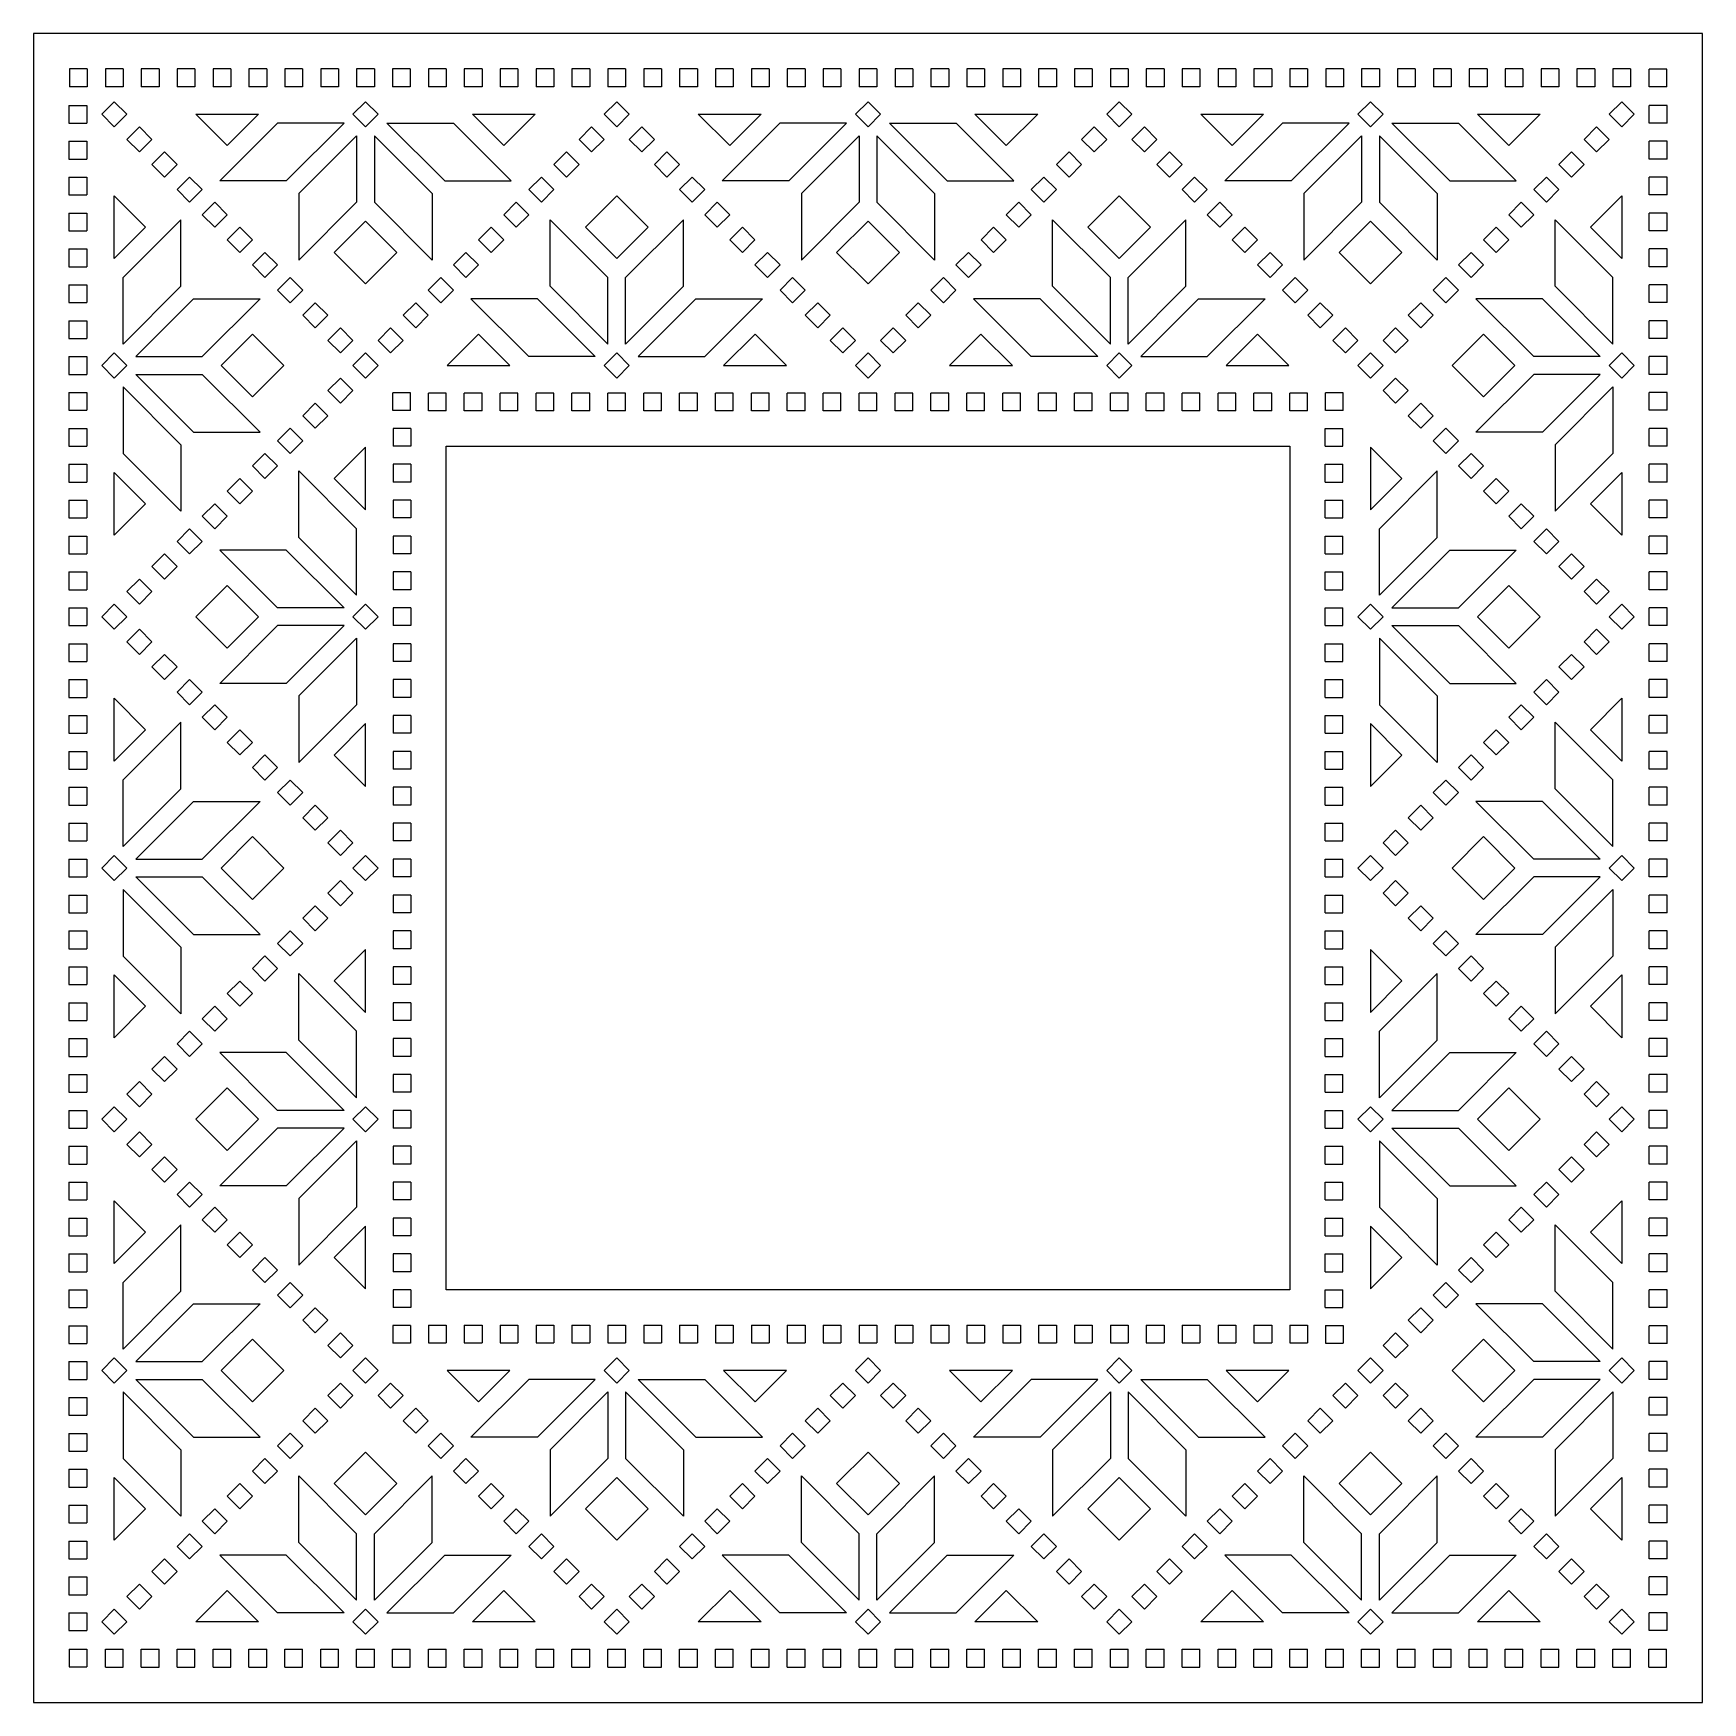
# Model space of a CAD drawing. Extents: x 33 to 579, y 140 to 533.
# Drawn here: x 33.4 to 221.3, y 139.8 to 327.7 of the extents above.
import ezdxf

# ---------------------------------------------------------------- set-up
doc = ezdxf.new("R2010")
doc.units = 0
doc.layers.get('0').update_dxf_attribs({"linetype": 'CONTINUOUS'})

msp = doc.modelspace()

# ---------------------------------------------------------------- linework, layer by layer
for p, q in [((221.322731, 327.696411), (33.413463, 327.696411)), ((33.413463, 327.696411), (33.413463, 139.787143)), ((221.322731, 139.787143), (221.322731, 327.696411)), ((39.47467, 323.696411), (37.47467, 323.696411)), ((37.47467, 323.696411), (37.47467, 321.696411)), ((39.47467, 323.696411), (39.47467, 321.696411)), ((43.515284, 323.696411), (41.515284, 323.696411)), ((41.515284, 323.696411), (41.515284, 321.696411)), ((43.515284, 323.696411), (43.515284, 321.696411)), ((47.555898, 323.696411), (45.555898, 323.696411)), ((45.555898, 323.696411), (45.555898, 321.696411)), ((47.555898, 323.696411), (47.555898, 321.696411)), ((51.596512, 323.696411), (49.596512, 323.696411)), ((49.596512, 323.696411), (49.596512, 321.696411)), ((51.596512, 323.696411), (51.596512, 321.696411)), ((55.637126, 323.696411), (53.637126, 323.696411)), ((53.637126, 323.696411), (53.637126, 321.696411)), ((55.637126, 323.696411), (55.637126, 321.696411)), ((59.67774, 323.696411), (57.67774, 323.696411)), ((57.67774, 323.696411), (57.67774, 321.696411)), ((59.67774, 323.696411), (59.67774, 321.696411)), ((63.718354, 323.696411), (61.718354, 323.696411)), ((61.718354, 323.696411), (61.718354, 321.696411)), ((63.718354, 323.696411), (63.718354, 321.696411)), ((67.758968, 323.696411), (65.758968, 323.696411)), ((65.758968, 323.696411), (65.758968, 321.696411)), ((67.758968, 323.696411), (67.758968, 321.696411)), ((71.799555, 323.696411), (69.799555, 323.696411)), ((69.799555, 323.696411), (69.799555, 321.696411)), ((71.799555, 323.696411), (71.799555, 321.696411)), ((75.840169, 323.696411), (73.840169, 323.696411)), ((73.840169, 323.696411), (73.840169, 321.696411)), ((75.840169, 323.696411), (75.840169, 321.696411)), ((79.880783, 323.696411), (77.880783, 323.696411)), ((77.880783, 323.696411), (77.880783, 321.696411)), ((79.880783, 323.696411), (79.880783, 321.696411)), ((83.921397, 323.696411), (81.921397, 323.696411)), ((81.921397, 323.696411), (81.921397, 321.696411)), ((83.921397, 323.696411), (83.921397, 321.696411)), ((87.962011, 323.696411), (85.962011, 323.696411)), ((85.962011, 323.696411), (85.962011, 321.696411)), ((87.962011, 323.696411), (87.962011, 321.696411)), ((92.002625, 323.696411), (90.002625, 323.696411)), ((90.002625, 323.696411), (90.002625, 321.696411)), ((92.002625, 323.696411), (92.002625, 321.696411)), ((96.043239, 323.696411), (94.043239, 323.696411)), ((94.043239, 323.696411), (94.043239, 321.696411)), ((96.043239, 323.696411), (96.043239, 321.696411)), ((100.083826, 323.696411), (98.083826, 323.696411)), ((98.083826, 323.696411), (98.083826, 321.696411)), ((100.083826, 323.696411), (100.083826, 321.696411)), ((104.12444, 323.696411), (102.12444, 323.696411)), ((102.12444, 323.696411), (102.12444, 321.696411)), ((104.12444, 323.696411), (104.12444, 321.696411)), ((108.165054, 323.696411), (106.165054, 323.696411)), ((106.165054, 323.696411), (106.165054, 321.696411)), ((108.165054, 323.696411), (108.165054, 321.696411)), ((112.205668, 323.696411), (110.205668, 323.696411)), ((110.205668, 323.696411), (110.205668, 321.696411)), ((112.205668, 323.696411), (112.205668, 321.696411)), ((116.246282, 323.696411), (114.246282, 323.696411)), ((114.246282, 323.696411), (114.246282, 321.696411)), ((116.246282, 323.696411), (116.246282, 321.696411)), ((120.286896, 323.696411), (118.286896, 323.696411)), ((118.286896, 323.696411), (118.286896, 321.696411)), ((120.286896, 323.696411), (120.286896, 321.696411)), ((124.32751, 323.696411), (122.32751, 323.696411)), ((122.32751, 323.696411), (122.32751, 321.696411)), ((124.32751, 323.696411), (124.32751, 321.696411)), ((128.368097, 323.696411), (126.368097, 323.696411)), ((126.368097, 323.696411), (126.368097, 321.696411)), ((128.368097, 323.696411), (128.368097, 321.696411)), ((132.408711, 323.696411), (130.408711, 323.696411)), ((130.408711, 323.696411), (130.408711, 321.696411)), ((132.408711, 323.696411), (132.408711, 321.696411)), ((136.449325, 323.696411), (134.449325, 323.696411)), ((134.449325, 323.696411), (134.449325, 321.696411)), ((136.449325, 323.696411), (136.449325, 321.696411)), ((140.489939, 323.696411), (138.489939, 323.696411)), ((138.489939, 323.696411), (138.489939, 321.696411)), ((140.489939, 323.696411), (140.489939, 321.696411)), ((144.530553, 323.696411), (142.530553, 323.696411)), ((142.530553, 323.696411), (142.530553, 321.696411)), ((144.530553, 323.696411), (144.530553, 321.696411)), ((148.571167, 323.696411), (146.571167, 323.696411)), ((146.571167, 323.696411), (146.571167, 321.696411)), ((148.571167, 323.696411), (148.571167, 321.696411)), ((152.611781, 323.696411), (150.611781, 323.696411)), ((150.611781, 323.696411), (150.611781, 321.696411)), ((152.611781, 323.696411), (152.611781, 321.696411)), ((156.652369, 323.696411), (154.652369, 323.696411)), ((154.652369, 323.696411), (154.652369, 321.696411)), ((156.652369, 323.696411), (156.652369, 321.696411)), ((158.692983, 323.696411), (158.692983, 321.696411)), ((160.692983, 323.696411), (158.692983, 323.696411)), ((160.692983, 323.696411), (160.692983, 321.696411)), ((164.733597, 323.696411), (162.733597, 323.696411)), ((162.733597, 323.696411), (162.733597, 321.696411)), ((164.733597, 323.696411), (164.733597, 321.696411)), ((168.774211, 323.696411), (166.774211, 323.696411)), ((166.774211, 323.696411), (166.774211, 321.696411)), ((168.774211, 323.696411), (168.774211, 321.696411)), ((170.814825, 323.696411), (170.814825, 321.696411)), ((172.814825, 323.696411), (170.814825, 323.696411)), ((172.814825, 323.696411), (172.814825, 321.696411)), ((174.855439, 323.696411), (174.855439, 321.696411)), ((176.855439, 323.696411), (174.855439, 323.696411)), ((176.855439, 323.696411), (176.855439, 321.696411)), ((180.896053, 323.696411), (178.896053, 323.696411)), ((178.896053, 323.696411), (178.896053, 321.696411)), ((180.896053, 323.696411), (180.896053, 321.696411)), ((184.93664, 323.696411), (182.93664, 323.696411)), ((182.93664, 323.696411), (182.93664, 321.696411)), ((184.93664, 323.696411), (184.93664, 321.696411)), ((188.977254, 323.696411), (186.977254, 323.696411)), ((186.977254, 323.696411), (186.977254, 321.696411)), ((188.977254, 323.696411), (188.977254, 321.696411)), ((191.017868, 323.696411), (191.017868, 321.696411)), ((193.017868, 323.696411), (191.017868, 323.696411)), ((193.017868, 323.696411), (193.017868, 321.696411)), ((195.058482, 323.696411), (195.058482, 321.696411)), ((197.058482, 323.696411), (195.058482, 323.696411)), ((197.058482, 323.696411), (197.058482, 321.696411)), ((201.099096, 323.696411), (199.099096, 323.696411)), ((199.099096, 323.696411), (199.099096, 321.696411)), ((201.099096, 323.696411), (201.099096, 321.696411)), ((205.13971, 323.696411), (203.13971, 323.696411)), ((203.13971, 323.696411), (203.13971, 321.696411)), ((205.13971, 323.696411), (205.13971, 321.696411)), ((207.180324, 323.696411), (207.180324, 321.696411)), ((209.180324, 323.696411), (207.180324, 323.696411)), ((209.180324, 323.696411), (209.180324, 321.696411)), ((211.220911, 323.696411), (211.220911, 321.696411)), ((213.220911, 323.696411), (211.220911, 323.696411)), ((213.220911, 323.696411), (213.220911, 321.696411)), ((217.292115, 323.665808), (215.292115, 323.665808)), ((215.292115, 321.665808), (215.292115, 323.665808)), ((217.292115, 321.665808), (217.292115, 323.665808)), ((39.47467, 321.696411), (37.47467, 321.696411)), ((43.515284, 321.696411), (41.515284, 321.696411)), ((47.555898, 321.696411), (45.555898, 321.696411)), ((51.596512, 321.696411), (49.596512, 321.696411)), ((55.637126, 321.696411), (53.637126, 321.696411)), ((59.67774, 321.696411), (57.67774, 321.696411)), ((63.718354, 321.696411), (61.718354, 321.696411)), ((67.758968, 321.696411), (65.758968, 321.696411)), ((71.799555, 321.696411), (69.799555, 321.696411)), ((75.840169, 321.696411), (73.840169, 321.696411)), ((79.880783, 321.696411), (77.880783, 321.696411)), ((83.921397, 321.696411), (81.921397, 321.696411)), ((87.962011, 321.696411), (85.962011, 321.696411)), ((92.002625, 321.696411), (90.002625, 321.696411)), ((96.043239, 321.696411), (94.043239, 321.696411)), ((100.083826, 321.696411), (98.083826, 321.696411)), ((104.12444, 321.696411), (102.12444, 321.696411)), ((108.165054, 321.696411), (106.165054, 321.696411)), ((112.205668, 321.696411), (110.205668, 321.696411)), ((116.246282, 321.696411), (114.246282, 321.696411)), ((120.286896, 321.696411), (118.286896, 321.696411)), ((124.32751, 321.696411), (122.32751, 321.696411)), ((128.368097, 321.696411), (126.368097, 321.696411)), ((132.408711, 321.696411), (130.408711, 321.696411)), ((136.449325, 321.696411), (134.449325, 321.696411)), ((140.489939, 321.696411), (138.489939, 321.696411)), ((144.530553, 321.696411), (142.530553, 321.696411)), ((148.571167, 321.696411), (146.571167, 321.696411)), ((152.611781, 321.696411), (150.611781, 321.696411)), ((156.652369, 321.696411), (154.652369, 321.696411)), ((160.692983, 321.696411), (158.692983, 321.696411)), ((164.733597, 321.696411), (162.733597, 321.696411)), ((168.774211, 321.696411), (166.774211, 321.696411)), ((172.814825, 321.696411), (170.814825, 321.696411)), ((176.855439, 321.696411), (174.855439, 321.696411)), ((180.896053, 321.696411), (178.896053, 321.696411)), ((184.93664, 321.696411), (182.93664, 321.696411)), ((188.977254, 321.696411), (186.977254, 321.696411)), ((193.017868, 321.696411), (191.017868, 321.696411)), ((197.058482, 321.696411), (195.058482, 321.696411)), ((201.099096, 321.696411), (199.099096, 321.696411)), ((205.13971, 321.696411), (203.13971, 321.696411)), ((209.180324, 321.696411), (207.180324, 321.696411)), ((213.220911, 321.696411), (211.220911, 321.696411)), ((217.292115, 321.665808), (215.292115, 321.665808)), ((37.413463, 319.594591), (39.413463, 319.594591)), ((37.413463, 319.594591), (37.413463, 317.594591)), ((39.413463, 319.594591), (39.413463, 317.594591)), ((42.515284, 320.008805), (41.10107, 318.594591)), ((42.515284, 320.008805), (43.929497, 318.594591)), ((70.799555, 320.008805), (69.385341, 318.594591)), ((70.799555, 320.008805), (72.213768, 318.594591)), ((99.083826, 320.008805), (97.669613, 318.594591)), ((99.083826, 320.008805), (100.49804, 318.594591)), ((127.368097, 320.008805), (125.953884, 318.594591)), ((127.368097, 320.008805), (128.782311, 318.594591)), ((155.652369, 320.008805), (154.238155, 318.594591)), ((155.652369, 320.008805), (157.066582, 318.594591)), ((183.93664, 320.008805), (182.522426, 318.594591)), ((183.93664, 320.008805), (185.350853, 318.594591)), ((212.220911, 320.008805), (210.806698, 318.594591)), ((212.220911, 320.008805), (213.635125, 318.594591)), ((215.322731, 317.594591), (215.322731, 319.594591)), ((217.322731, 319.594591), (215.322731, 319.594591)), ((217.322731, 317.594591), (217.322731, 319.594591)), ((37.413463, 317.594591), (39.413463, 317.594591)), ((41.10107, 318.594591), (42.515284, 317.180377)), ((43.929497, 318.594591), (42.515284, 317.180377)), ((51.692946, 318.594591), (58.764014, 318.594591)), ((51.692946, 318.594591), (55.22848, 315.059057)), ((54.385341, 311.094591), (60.885341, 317.594591)), ((55.22848, 315.059057), (58.764014, 318.594591)), ((68.385341, 317.594591), (60.885341, 317.594591)), ((68.385341, 317.594591), (61.885341, 311.094591)), ((70.799555, 317.180377), (69.385341, 318.594591)), ((70.799555, 317.180377), (72.213768, 318.594591)), ((73.213768, 317.594591), (80.713768, 317.594591)), ((73.213768, 317.594591), (79.713768, 311.094591)), ((87.213768, 311.094591), (80.713768, 317.594591)), ((82.835096, 318.594591), (89.906163, 318.594591)), ((86.370629, 315.059057), (82.835096, 318.594591)), ((89.906163, 318.594591), (86.370629, 315.059057)), ((97.669613, 318.594591), (99.083826, 317.180377)), ((100.49804, 318.594591), (99.083826, 317.180377)), ((108.261489, 318.594591), (111.797023, 315.059057)), ((108.261489, 318.594591), (115.332557, 318.594591)), ((110.953884, 311.094591), (117.453884, 317.594591)), ((111.797023, 315.059057), (115.332557, 318.594591)), ((124.953884, 317.594591), (117.453884, 317.594591)), ((124.953884, 317.594591), (118.453884, 311.094591)), ((127.368097, 317.180377), (125.953884, 318.594591)), ((127.368097, 317.180377), (128.782311, 318.594591)), ((129.782311, 317.594591), (136.282311, 311.094591)), ((129.782311, 317.594591), (137.282311, 317.594591)), ((143.782311, 311.094591), (137.282311, 317.594591)), ((139.403638, 318.594591), (146.474706, 318.594591)), ((142.939172, 315.059057), (139.403638, 318.594591)), ((146.474706, 318.594591), (142.939172, 315.059057)), ((154.238155, 318.594591), (155.652369, 317.180377)), ((157.066582, 318.594591), (155.652369, 317.180377)), ((164.830031, 318.594591), (171.901099, 318.594591)), ((164.830031, 318.594591), (168.365565, 315.059057)), ((167.522426, 311.094591), (174.022426, 317.594591)), ((168.365565, 315.059057), (171.901099, 318.594591)), ((181.522426, 317.594591), (174.022426, 317.594591)), ((181.522426, 317.594591), (175.022426, 311.094591)), ((183.93664, 317.180377), (182.522426, 318.594591)), ((183.93664, 317.180377), (185.350853, 318.594591)), ((186.350853, 317.594591), (193.850853, 317.594591)), ((186.350853, 317.594591), (192.850853, 311.094591)), ((200.350853, 311.094591), (193.850853, 317.594591)), ((195.972181, 318.594591), (203.043248, 318.594591)), ((199.507714, 315.059057), (195.972181, 318.594591)), ((203.043248, 318.594591), (199.507714, 315.059057)), ((210.806698, 318.594591), (212.220911, 317.180377)), ((213.635125, 318.594591), (212.220911, 317.180377)), ((217.322731, 317.594591), (215.322731, 317.594591)), ((45.343711, 317.180377), (43.929497, 315.766164)), ((43.929497, 315.766164), (45.343711, 314.35195)), ((45.343711, 317.180377), (46.757924, 315.766164)), ((46.757924, 315.766164), (45.343711, 314.35195)), ((69.799555, 316.180377), (63.299555, 309.680377)), ((69.799555, 316.180377), (69.799555, 308.680377)), ((71.799555, 316.180377), (71.799555, 308.680377)), ((71.799555, 316.180377), (78.299555, 309.680377)), ((96.255399, 317.180377), (94.841185, 315.766164)), ((94.841185, 315.766164), (96.255399, 314.35195)), ((96.255399, 317.180377), (97.669613, 315.766164)), ((97.669613, 315.766164), (96.255399, 314.35195)), ((101.912253, 317.180377), (100.49804, 315.766164)), ((100.49804, 315.766164), (101.912253, 314.35195)), ((101.912253, 317.180377), (103.326467, 315.766164)), ((103.326467, 315.766164), (101.912253, 314.35195)), ((126.368097, 316.180377), (119.868097, 309.680377)), ((126.368097, 316.180377), (126.368097, 308.680377)), ((128.368097, 316.180377), (128.368097, 308.680377)), ((128.368097, 316.180377), (134.868097, 309.680377)), ((152.823941, 317.180377), (151.409728, 315.766164)), ((151.409728, 315.766164), (152.823941, 314.35195)), ((152.823941, 317.180377), (154.238155, 315.766164)), ((154.238155, 315.766164), (152.823941, 314.35195)), ((158.480796, 317.180377), (157.066582, 315.766164)), ((157.066582, 315.766164), (158.480796, 314.35195)), ((158.480796, 317.180377), (159.895009, 315.766164)), ((159.895009, 315.766164), (158.480796, 314.35195)), ((182.93664, 316.180377), (176.43664, 309.680377)), ((182.93664, 316.180377), (182.93664, 308.680377)), ((184.93664, 316.180377), (184.93664, 308.680377)), ((184.93664, 316.180377), (191.43664, 309.680377)), ((209.392484, 317.180377), (207.97827, 315.766164)), ((207.97827, 315.766164), (209.392484, 314.35195)), ((209.392484, 317.180377), (210.806698, 315.766164)), ((210.806698, 315.766164), (209.392484, 314.35195)), ((37.413463, 315.554004), (39.413463, 315.554004)), ((37.413463, 315.554004), (37.413463, 313.554004)), ((39.413463, 315.554004), (39.413463, 313.554004)), ((48.172138, 314.35195), (46.757924, 312.937737)), ((48.172138, 314.35195), (49.586351, 312.937737)), ((93.426972, 314.35195), (92.012758, 312.937737)), ((93.426972, 314.35195), (94.841185, 312.937737)), ((104.74068, 314.35195), (103.326467, 312.937737)), ((104.74068, 314.35195), (106.154894, 312.937737)), ((149.995514, 314.35195), (148.581301, 312.937737)), ((149.995514, 314.35195), (151.409728, 312.937737)), ((161.309223, 314.35195), (159.895009, 312.937737)), ((161.309223, 314.35195), (162.723436, 312.937737)), ((206.564057, 314.35195), (205.149843, 312.937737)), ((206.564057, 314.35195), (207.97827, 312.937737)), ((217.322731, 315.553977), (215.322731, 315.553977)), ((215.322731, 313.553977), (215.322731, 315.553977)), ((217.322731, 313.553977), (217.322731, 315.553977)), ((37.413463, 313.554004), (39.413463, 313.554004)), ((46.757924, 312.937737), (48.172138, 311.523523)), ((49.586351, 312.937737), (48.172138, 311.523523)), ((92.012758, 312.937737), (93.426972, 311.523523)), ((94.841185, 312.937737), (93.426972, 311.523523)), ((103.326467, 312.937737), (104.74068, 311.523523)), ((106.154894, 312.937737), (104.74068, 311.523523)), ((148.581301, 312.937737), (149.995514, 311.523523)), ((151.409728, 312.937737), (149.995514, 311.523523)), ((159.895009, 312.937737), (161.309223, 311.523523)), ((162.723436, 312.937737), (161.309223, 311.523523)), ((205.149843, 312.937737), (206.564057, 311.523523)), ((207.97827, 312.937737), (206.564057, 311.523523)), ((217.322731, 313.553977), (215.322731, 313.553977)), ((37.413463, 311.51339), (37.413463, 309.51339)), ((37.413463, 311.51339), (39.413463, 311.51339)), ((39.413463, 311.51339), (39.413463, 309.51339)), ((51.000565, 311.523523), (49.586351, 310.10931)), ((49.586351, 310.10931), (51.000565, 308.695096)), ((51.000565, 311.523523), (52.414779, 310.10931)), ((52.414779, 310.10931), (51.000565, 308.695096)), ((61.885341, 311.094591), (54.385341, 311.094591)), ((79.713768, 311.094591), (87.213768, 311.094591)), ((90.598545, 311.523523), (89.184331, 310.10931)), ((89.184331, 310.10931), (90.598545, 308.695096)), ((90.598545, 311.523523), (92.012758, 310.10931)), ((92.012758, 310.10931), (90.598545, 308.695096)), ((107.569107, 311.523523), (106.154894, 310.10931)), ((106.154894, 310.10931), (107.569107, 308.695096)), ((107.569107, 311.523523), (108.983321, 310.10931)), ((108.983321, 310.10931), (107.569107, 308.695096)), ((118.453884, 311.094591), (110.953884, 311.094591)), ((136.282311, 311.094591), (143.782311, 311.094591)), ((147.167087, 311.523523), (145.752874, 310.10931)), ((145.752874, 310.10931), (147.167087, 308.695096)), ((147.167087, 311.523523), (148.581301, 310.10931)), ((148.581301, 310.10931), (147.167087, 308.695096)), ((164.13765, 311.523523), (162.723436, 310.10931)), ((162.723436, 310.10931), (164.13765, 308.695096)), ((164.13765, 311.523523), (165.551864, 310.10931)), ((165.551864, 310.10931), (164.13765, 308.695096)), ((175.022426, 311.094591), (167.522426, 311.094591)), ((192.850853, 311.094591), (200.350853, 311.094591)), ((203.73563, 311.523523), (202.321416, 310.10931)), ((202.321416, 310.10931), (203.73563, 308.695096)), ((203.73563, 311.523523), (205.149843, 310.10931)), ((205.149843, 310.10931), (203.73563, 308.695096)), ((217.322731, 311.513363), (215.322731, 311.513363)), ((215.322731, 309.513363), (215.322731, 311.513363)), ((217.322731, 309.513363), (217.322731, 311.513363)), ((37.413463, 309.51339), (39.413463, 309.51339)), ((42.515284, 309.416928), (46.050818, 305.881394)), ((42.515284, 302.34586), (42.515284, 309.416928)), ((53.828992, 308.695096), (52.414779, 307.280882)), ((53.828992, 308.695096), (55.243206, 307.280882)), ((63.299555, 309.680377), (63.299555, 302.180377)), ((63.299555, 302.180377), (69.799555, 308.680377)), ((78.299555, 302.180377), (71.799555, 308.680377)), ((78.299555, 309.680377), (78.299555, 302.180377)), ((87.770118, 308.695096), (86.355904, 307.280882)), ((87.770118, 308.695096), (89.184331, 307.280882)), ((99.083826, 309.416928), (95.548292, 305.881394)), ((99.083826, 309.416928), (102.61936, 305.881394)), ((110.397535, 308.695096), (108.983321, 307.280882)), ((110.397535, 308.695096), (111.811748, 307.280882)), ((119.868097, 309.680377), (119.868097, 302.180377)), ((119.868097, 302.180377), (126.368097, 308.680377)), ((134.868097, 302.180377), (128.368097, 308.680377)), ((134.868097, 309.680377), (134.868097, 302.180377)), ((144.33866, 308.695096), (142.924447, 307.280882)), ((144.33866, 308.695096), (145.752874, 307.280882)), ((155.652369, 309.416928), (152.116835, 305.881394)), ((155.652369, 309.416928), (159.187903, 305.881394)), ((166.966077, 308.695096), (165.551864, 307.280882)), ((166.966077, 308.695096), (168.380291, 307.280882)), ((176.43664, 309.680377), (176.43664, 302.180377)), ((176.43664, 302.180377), (182.93664, 308.680377)), ((191.43664, 302.180377), (184.93664, 308.680377)), ((191.43664, 309.680377), (191.43664, 302.180377)), ((200.907203, 308.695096), (199.492989, 307.280882)), ((200.907203, 308.695096), (202.321416, 307.280882)), ((212.220911, 309.416928), (208.685377, 305.881394)), ((212.220911, 309.416928), (212.220911, 302.34586)), ((217.322731, 309.513363), (215.322731, 309.513363)), ((37.413463, 307.472776), (37.413463, 305.472776)), ((37.413463, 307.472776), (39.413463, 307.472776)), ((39.413463, 307.472776), (39.413463, 305.472776)), ((50.015284, 306.724533), (43.515284, 300.224533)), ((50.015284, 299.224533), (50.015284, 306.724533)), ((52.414779, 307.280882), (53.828992, 305.866669)), ((55.243206, 307.280882), (53.828992, 305.866669)), ((67.264021, 303.023516), (70.799555, 306.55905)), ((74.335089, 303.023516), (70.799555, 306.55905)), ((86.355904, 307.280882), (87.770118, 305.866669)), ((89.184331, 307.280882), (87.770118, 305.866669)), ((91.583826, 306.724533), (98.083826, 300.224533)), ((91.583826, 299.224533), (91.583826, 306.724533)), ((106.583826, 306.724533), (100.083826, 300.224533)), ((106.583826, 299.224533), (106.583826, 306.724533)), ((108.983321, 307.280882), (110.397535, 305.866669)), ((111.811748, 307.280882), (110.397535, 305.866669)), ((123.832563, 303.023516), (127.368097, 306.55905)), ((130.903631, 303.023516), (127.368097, 306.55905)), ((142.924447, 307.280882), (144.33866, 305.866669)), ((145.752874, 307.280882), (144.33866, 305.866669)), ((148.152369, 306.724533), (154.652369, 300.224533)), ((148.152369, 299.224533), (148.152369, 306.724533)), ((163.152369, 306.724533), (156.652369, 300.224533)), ((163.152369, 299.224533), (163.152369, 306.724533)), ((165.551864, 307.280882), (166.966077, 305.866669)), ((168.380291, 307.280882), (166.966077, 305.866669)), ((180.401106, 303.023516), (183.93664, 306.55905)), ((187.472174, 303.023516), (183.93664, 306.55905)), ((199.492989, 307.280882), (200.907203, 305.866669)), ((202.321416, 307.280882), (200.907203, 305.866669)), ((204.720911, 306.724533), (211.220911, 300.224533)), ((204.720911, 299.224533), (204.720911, 306.724533)), ((215.322731, 305.472749), (215.322731, 307.472749)), ((217.322731, 307.472749), (215.322731, 307.472749)), ((217.322731, 305.472749), (217.322731, 307.472749)), ((37.413463, 305.472776), (39.413463, 305.472776)), ((46.050818, 305.881394), (42.515284, 302.34586)), ((56.657419, 305.866669), (55.243206, 304.452455)), ((55.243206, 304.452455), (56.657419, 303.038242)), ((56.657419, 305.866669), (58.071633, 304.452455)), ((58.071633, 304.452455), (56.657419, 303.038242)), ((84.94169, 305.866669), (83.527477, 304.452455)), ((83.527477, 304.452455), (84.94169, 303.038242)), ((84.94169, 305.866669), (86.355904, 304.452455)), ((86.355904, 304.452455), (84.94169, 303.038242)), ((95.548292, 305.881394), (99.083826, 302.34586)), ((102.61936, 305.881394), (99.083826, 302.34586)), ((113.225962, 305.866669), (111.811748, 304.452455)), ((111.811748, 304.452455), (113.225962, 303.038242)), ((113.225962, 305.866669), (114.640175, 304.452455)), ((114.640175, 304.452455), (113.225962, 303.038242)), ((141.510233, 305.866669), (140.096019, 304.452455)), ((140.096019, 304.452455), (141.510233, 303.038242)), ((141.510233, 305.866669), (142.924447, 304.452455)), ((142.924447, 304.452455), (141.510233, 303.038242)), ((152.116835, 305.881394), (155.652369, 302.34586)), ((159.187903, 305.881394), (155.652369, 302.34586)), ((169.794504, 305.866669), (168.380291, 304.452455)), ((168.380291, 304.452455), (169.794504, 303.038242)), ((169.794504, 305.866669), (171.208718, 304.452455)), ((171.208718, 304.452455), (169.794504, 303.038242)), ((198.078775, 305.866669), (196.664562, 304.452455)), ((196.664562, 304.452455), (198.078775, 303.038242)), ((198.078775, 305.866669), (199.492989, 304.452455)), ((199.492989, 304.452455), (198.078775, 303.038242)), ((208.685377, 305.881394), (212.220911, 302.34586)), ((217.322731, 305.472749), (215.322731, 305.472749)), ((37.413463, 303.432162), (39.413463, 303.432162)), ((37.413463, 303.432162), (37.413463, 301.432162)), ((39.413463, 303.432162), (39.413463, 301.432162)), ((59.485846, 303.038242), (58.071633, 301.624028)), ((59.485846, 303.038242), (60.90006, 301.624028)), ((70.799555, 299.487982), (67.264021, 303.023516)), ((70.799555, 299.487982), (74.335089, 303.023516)), ((82.113263, 303.038242), (80.69905, 301.624028)), ((82.113263, 303.038242), (83.527477, 301.624028)), ((116.054389, 303.038242), (114.640175, 301.624028)), ((116.054389, 303.038242), (117.468602, 301.624028)), ((127.368097, 299.487982), (123.832563, 303.023516)), ((127.368097, 299.487982), (130.903631, 303.023516)), ((138.681806, 303.038242), (137.267592, 301.624028)), ((138.681806, 303.038242), (140.096019, 301.624028)), ((172.622931, 303.038242), (171.208718, 301.624028)), ((172.622931, 303.038242), (174.037145, 301.624028)), ((183.93664, 299.487982), (180.401106, 303.023516)), ((183.93664, 299.487982), (187.472174, 303.023516)), ((195.250348, 303.038242), (193.836135, 301.624028)), ((195.250348, 303.038242), (196.664562, 301.624028)), ((217.322731, 303.432135), (215.322731, 303.432135)), ((215.322731, 301.432135), (215.322731, 303.432135)), ((217.322731, 301.432135), (217.322731, 303.432135)), ((37.413463, 301.432162), (39.413463, 301.432162)), ((58.071633, 301.624028), (59.485846, 300.209815)), ((60.90006, 301.624028), (59.485846, 300.209815)), ((80.69905, 301.624028), (82.113263, 300.209815)), ((83.527477, 301.624028), (82.113263, 300.209815)), ((114.640175, 301.624028), (116.054389, 300.209815)), ((117.468602, 301.624028), (116.054389, 300.209815)), ((137.267592, 301.624028), (138.681806, 300.209815)), ((140.096019, 301.624028), (138.681806, 300.209815)), ((171.208718, 301.624028), (172.622931, 300.209815)), ((174.037145, 301.624028), (172.622931, 300.209815)), ((193.836135, 301.624028), (195.250348, 300.209815)), ((196.664562, 301.624028), (195.250348, 300.209815)), ((217.322731, 301.432135), (215.322731, 301.432135)), ((37.413463, 299.391548), (39.413463, 299.391548)), ((37.413463, 299.391548), (37.413463, 297.391548)), ((39.413463, 299.391548), (39.413463, 297.391548)), ((43.515284, 292.724533), (43.515284, 300.224533)), ((43.515284, 292.724533), (50.015284, 299.224533)), ((62.314273, 300.209815), (60.90006, 298.795601)), ((60.90006, 298.795601), (62.314273, 297.381388)), ((62.314273, 300.209815), (63.728487, 298.795601)), ((63.728487, 298.795601), (62.314273, 297.381388)), ((79.284836, 300.209815), (77.870623, 298.795601)), ((77.870623, 298.795601), (79.284836, 297.381388)), ((79.284836, 300.209815), (80.69905, 298.795601)), ((80.69905, 298.795601), (79.284836, 297.381388)), ((98.083826, 292.724533), (91.583826, 299.224533)), ((98.083826, 292.724533), (98.083826, 300.224533)), ((100.083826, 292.724533), (100.083826, 300.224533)), ((100.083826, 292.724533), (106.583826, 299.224533)), ((118.882816, 300.209815), (117.468602, 298.795601)), ((117.468602, 298.795601), (118.882816, 297.381388)), ((118.882816, 300.209815), (120.29703, 298.795601)), ((120.29703, 298.795601), (118.882816, 297.381388)), ((135.853379, 300.209815), (134.439165, 298.795601)), ((134.439165, 298.795601), (135.853379, 297.381388)), ((135.853379, 300.209815), (137.267592, 298.795601)), ((137.267592, 298.795601), (135.853379, 297.381388)), ((154.652369, 292.724533), (148.152369, 299.224533)), ((154.652369, 292.724533), (154.652369, 300.224533)), ((156.652369, 292.724533), (156.652369, 300.224533)), ((156.652369, 292.724533), (163.152369, 299.224533)), ((175.451358, 300.209815), (174.037145, 298.795601)), ((174.037145, 298.795601), (175.451358, 297.381388)), ((175.451358, 300.209815), (176.865572, 298.795601)), ((176.865572, 298.795601), (175.451358, 297.381388)), ((192.421921, 300.209815), (191.007708, 298.795601)), ((191.007708, 298.795601), (192.421921, 297.381388)), ((192.421921, 300.209815), (193.836135, 298.795601)), ((193.836135, 298.795601), (192.421921, 297.381388)), ((211.220911, 292.724533), (204.720911, 299.224533)), ((211.220911, 292.724533), (211.220911, 300.224533)), ((217.322731, 299.391521), (215.322731, 299.391521)), ((215.322731, 297.391521), (215.322731, 299.391521)), ((217.322731, 297.391521), (217.322731, 299.391521)), ((37.413463, 297.391548), (39.413463, 297.391548)), ((44.929497, 291.31032), (51.429497, 297.81032)), ((51.429497, 297.81032), (58.929497, 297.81032)), ((58.929497, 297.81032), (52.429497, 291.31032)), ((65.142701, 297.381388), (63.728487, 295.967174)), ((65.142701, 297.381388), (66.556914, 295.967174)), ((76.456409, 297.381388), (75.042196, 295.967174)), ((76.456409, 297.381388), (77.870623, 295.967174)), ((82.669613, 297.81032), (89.169613, 291.31032)), ((90.169613, 297.81032), (82.669613, 297.81032)), ((96.669613, 291.31032), (90.169613, 297.81032)), ((101.49804, 291.31032), (107.99804, 297.81032)), ((107.99804, 297.81032), (115.49804, 297.81032)), ((115.49804, 297.81032), (108.99804, 291.31032)), ((121.711243, 297.381388), (120.29703, 295.967174)), ((121.711243, 297.381388), (123.125457, 295.967174)), ((133.024952, 297.381388), (131.610738, 295.967174)), ((133.024952, 297.381388), (134.439165, 295.967174)), ((146.738155, 297.81032), (139.238155, 297.81032)), ((139.238155, 297.81032), (145.738155, 291.31032)), ((153.238155, 291.31032), (146.738155, 297.81032)), ((158.066582, 291.31032), (164.566582, 297.81032)), ((164.566582, 297.81032), (172.066582, 297.81032)), ((172.066582, 297.81032), (165.566582, 291.31032)), ((178.279786, 297.381388), (176.865572, 295.967174)), ((178.279786, 297.381388), (179.693999, 295.967174)), ((189.593494, 297.381388), (188.179281, 295.967174)), ((189.593494, 297.381388), (191.007708, 295.967174)), ((195.806698, 297.81032), (202.306698, 291.31032)), ((203.306698, 297.81032), (195.806698, 297.81032)), ((209.806698, 291.31032), (203.306698, 297.81032)), ((217.322731, 297.391521), (215.322731, 297.391521)), ((37.413463, 295.350934), (37.413463, 293.350934)), ((37.413463, 295.350934), (39.413463, 295.350934)), ((39.413463, 295.350934), (39.413463, 293.350934)), ((63.728487, 295.967174), (65.142701, 294.55296)), ((66.556914, 295.967174), (65.142701, 294.55296)), ((75.042196, 295.967174), (76.456409, 294.55296)), ((77.870623, 295.967174), (76.456409, 294.55296)), ((120.29703, 295.967174), (121.711243, 294.55296)), ((123.125457, 295.967174), (121.711243, 294.55296)), ((131.610738, 295.967174), (133.024952, 294.55296)), ((134.439165, 295.967174), (133.024952, 294.55296)), ((176.865572, 295.967174), (178.279786, 294.55296)), ((179.693999, 295.967174), (178.279786, 294.55296)), ((188.179281, 295.967174), (189.593494, 294.55296)), ((191.007708, 295.967174), (189.593494, 294.55296)), ((217.322731, 295.350907), (215.322731, 295.350907)), ((215.322731, 293.350907), (215.322731, 295.350907)), ((217.322731, 293.350907), (217.322731, 295.350907)), ((37.413463, 293.350934), (39.413463, 293.350934)), ((58.086358, 293.845854), (54.550824, 290.31032)), ((61.621892, 290.31032), (58.086358, 293.845854)), ((67.971128, 294.55296), (66.556914, 293.138747)), ((66.556914, 293.138747), (67.971128, 291.724533)), ((67.971128, 294.55296), (69.385341, 293.138747)), ((69.385341, 293.138747), (67.971128, 291.724533)), ((73.627982, 294.55296), (72.213768, 293.138747)), ((72.213768, 293.138747), (73.627982, 291.724533)), ((73.627982, 294.55296), (75.042196, 293.138747)), ((75.042196, 293.138747), (73.627982, 291.724533)), ((79.977218, 290.31032), (83.512752, 293.845854)), ((83.512752, 293.845854), (87.048285, 290.31032)), ((114.654901, 293.845854), (111.119367, 290.31032)), ((118.190435, 290.31032), (114.654901, 293.845854)), ((124.53967, 294.55296), (123.125457, 293.138747)), ((123.125457, 293.138747), (124.53967, 291.724533)), ((124.53967, 294.55296), (125.953884, 293.138747)), ((125.953884, 293.138747), (124.53967, 291.724533)), ((130.196524, 294.55296), (128.782311, 293.138747)), ((128.782311, 293.138747), (130.196524, 291.724533)), ((130.196524, 294.55296), (131.610738, 293.138747)), ((131.610738, 293.138747), (130.196524, 291.724533)), ((136.54576, 290.31032), (140.081294, 293.845854)), ((140.081294, 293.845854), (143.616828, 290.31032)), ((171.223443, 293.845854), (167.687909, 290.31032)), ((174.758977, 290.31032), (171.223443, 293.845854)), ((181.108213, 294.55296), (179.693999, 293.138747)), ((179.693999, 293.138747), (181.108213, 291.724533)), ((181.108213, 294.55296), (182.522426, 293.138747)), ((182.522426, 293.138747), (181.108213, 291.724533)), ((186.765067, 294.55296), (185.350853, 293.138747)), ((185.350853, 293.138747), (186.765067, 291.724533)), ((186.765067, 294.55296), (188.179281, 293.138747)), ((188.179281, 293.138747), (186.765067, 291.724533)), ((193.114303, 290.31032), (196.649836, 293.845854)), ((196.649836, 293.845854), (200.18537, 290.31032)), ((217.322731, 293.350907), (215.322731, 293.350907)), ((37.413463, 291.31032), (39.413463, 291.31032)), ((37.413463, 291.31032), (37.413463, 289.31032)), ((39.413463, 291.31032), (39.413463, 289.31032)), ((41.10107, 290.31032), (42.515284, 291.724533)), ((43.929497, 290.31032), (42.515284, 291.724533)), ((44.929497, 291.31032), (52.429497, 291.31032)), ((70.799555, 291.724533), (69.385341, 290.31032)), ((69.385341, 290.31032), (70.799555, 291.724533)), ((70.799555, 291.724533), (72.213768, 290.31032)), ((70.799555, 291.724533), (72.213768, 290.31032)), ((96.669613, 291.31032), (89.169613, 291.31032)), ((99.083826, 291.724533), (97.669613, 290.31032)), ((99.083826, 291.724533), (100.49804, 290.31032)), ((101.49804, 291.31032), (108.99804, 291.31032)), ((127.368097, 291.724533), (125.953884, 290.31032)), ((127.368097, 291.724533), (128.782311, 290.31032)), ((153.238155, 291.31032), (145.738155, 291.31032)), ((155.652369, 291.724533), (154.238155, 290.31032)), ((155.652369, 291.724533), (157.066582, 290.31032)), ((158.066582, 291.31032), (165.566582, 291.31032)), ((183.93664, 291.724533), (182.522426, 290.31032)), ((183.93664, 291.724533), (182.522426, 290.31032)), ((183.93664, 291.724533), (185.350853, 290.31032)), ((185.350853, 290.31032), (183.93664, 291.724533)), ((209.806698, 291.31032), (202.306698, 291.31032)), ((210.806698, 290.31032), (212.220911, 291.724533)), ((213.635125, 290.31032), (212.220911, 291.724533)), ((217.322731, 291.31032), (215.322731, 291.31032)), ((215.322731, 289.31032), (215.322731, 291.31032)), ((217.322731, 289.31032), (217.322731, 291.31032)), ((41.10107, 290.31032), (42.515284, 288.896106)), ((43.929497, 290.31032), (42.515284, 288.896106)), ((58.086358, 286.774786), (54.550824, 290.31032)), ((61.621892, 290.31032), (58.086358, 286.774786)), ((69.385341, 290.31032), (70.799555, 288.896106)), ((69.385341, 290.31032), (70.799555, 288.896106)), ((72.213768, 290.31032), (70.799555, 288.896106)), ((70.799555, 288.896106), (72.213768, 290.31032)), ((79.977218, 290.31032), (87.048285, 290.31032)), ((97.669613, 290.31032), (99.083826, 288.896106)), ((100.49804, 290.31032), (99.083826, 288.896106)), ((111.119367, 290.31032), (118.190435, 290.31032)), ((125.953884, 290.31032), (127.368097, 288.896106)), ((128.782311, 290.31032), (127.368097, 288.896106)), ((136.54576, 290.31032), (143.616828, 290.31032)), ((154.238155, 290.31032), (155.652369, 288.896106)), ((157.066582, 290.31032), (155.652369, 288.896106)), ((167.687909, 290.31032), (174.758977, 290.31032)), ((182.522426, 290.31032), (183.93664, 288.896106)), ((183.93664, 288.896106), (182.522426, 290.31032)), ((185.350853, 290.31032), (183.93664, 288.896106)), ((185.350853, 290.31032), (183.93664, 288.896106)), ((193.114303, 290.31032), (196.649836, 286.774786)), ((196.649836, 286.774786), (200.18537, 290.31032)), ((210.806698, 290.31032), (212.220911, 288.896106)), ((213.635125, 290.31032), (212.220911, 288.896106)), ((37.413463, 289.31032), (39.413463, 289.31032)), ((43.515284, 287.896106), (50.015284, 281.396106)), ((43.515284, 287.896106), (43.515284, 280.396106)), ((44.929497, 289.31032), (51.429497, 282.81032)), ((44.929497, 289.31032), (52.429497, 289.31032)), ((58.929497, 282.81032), (52.429497, 289.31032)), ((66.556914, 287.481893), (67.971128, 288.896106)), ((67.971128, 288.896106), (69.385341, 287.481893)), ((186.765067, 288.896106), (185.350853, 287.481893)), ((188.179281, 287.481893), (186.765067, 288.896106)), ((195.806698, 282.81032), (202.306698, 289.31032)), ((209.806698, 289.31032), (202.306698, 289.31032)), ((209.806698, 289.31032), (203.306698, 282.81032)), ((211.220911, 287.896106), (204.720911, 281.396106)), ((211.220911, 287.896106), (211.220911, 280.396106)), ((217.322731, 289.31032), (215.322731, 289.31032)), ((37.413463, 287.269732), (37.413463, 285.269732)), ((37.413463, 287.269732), (39.413463, 287.269732)), ((39.413463, 287.269732), (39.413463, 285.269732)), ((63.728487, 284.653465), (65.142701, 286.067679)), ((65.142701, 286.067679), (66.556914, 284.653465)), ((66.556914, 287.481893), (67.971128, 286.067679)), ((67.971128, 286.067679), (69.385341, 287.481893)), ((73.870772, 285.239116), (73.870772, 287.239116)), ((75.870772, 287.239116), (73.870772, 287.239116)), ((75.870772, 285.239116), (75.870772, 287.239116)), ((79.880783, 287.208499), (77.880783, 287.208499)), ((77.880783, 285.208499), (77.880783, 287.208499)), ((79.880783, 285.208499), (79.880783, 287.208499)), ((81.921397, 285.208499), (81.921397, 287.208499)), ((83.921397, 287.208499), (81.921397, 287.208499)), ((83.921397, 285.208499), (83.921397, 287.208499)), ((85.962011, 285.208499), (85.962011, 287.208499)), ((87.962011, 287.208499), (85.962011, 287.208499)), ((87.962011, 285.208499), (87.962011, 287.208499)), ((90.002625, 285.208499), (90.002625, 287.208499)), ((92.002625, 287.208499), (90.002625, 287.208499)), ((92.002625, 285.208499), (92.002625, 287.208499)), ((94.043239, 285.208499), (94.043239, 287.208499)), ((96.043239, 287.208499), (94.043239, 287.208499)), ((96.043239, 285.208499), (96.043239, 287.208499)), ((98.083826, 285.208499), (98.083826, 287.208499)), ((100.083826, 287.208499), (98.083826, 287.208499)), ((100.083826, 285.208499), (100.083826, 287.208499)), ((102.12444, 285.208499), (102.12444, 287.208499)), ((104.12444, 287.208499), (102.12444, 287.208499)), ((104.12444, 285.208499), (104.12444, 287.208499)), ((106.165054, 285.208499), (106.165054, 287.208499)), ((108.165054, 287.208499), (106.165054, 287.208499)), ((108.165054, 285.208499), (108.165054, 287.208499)), ((110.205668, 285.208499), (110.205668, 287.208499)), ((112.205668, 287.208499), (110.205668, 287.208499)), ((112.205668, 285.208499), (112.205668, 287.208499)), ((114.246282, 285.208499), (114.246282, 287.208499)), ((116.246282, 287.208499), (114.246282, 287.208499)), ((116.246282, 285.208499), (116.246282, 287.208499)), ((118.286896, 285.208499), (118.286896, 287.208499)), ((120.286896, 287.208499), (118.286896, 287.208499)), ((120.286896, 285.208499), (120.286896, 287.208499)), ((122.32751, 285.208499), (122.32751, 287.208499)), ((124.32751, 287.208499), (122.32751, 287.208499)), ((124.32751, 285.208499), (124.32751, 287.208499)), ((126.368097, 285.208499), (126.368097, 287.208499)), ((128.368097, 287.208499), (126.368097, 287.208499)), ((128.368097, 285.208499), (128.368097, 287.208499)), ((130.408711, 285.208499), (130.408711, 287.208499)), ((132.408711, 287.208499), (130.408711, 287.208499)), ((132.408711, 285.208499), (132.408711, 287.208499)), ((134.449325, 285.208499), (134.449325, 287.208499)), ((136.449325, 287.208499), (134.449325, 287.208499)), ((136.449325, 285.208499), (136.449325, 287.208499)), ((138.489939, 285.208499), (138.489939, 287.208499)), ((140.489939, 287.208499), (138.489939, 287.208499)), ((140.489939, 285.208499), (140.489939, 287.208499)), ((144.530553, 287.208499), (142.530553, 287.208499)), ((142.530553, 285.208499), (142.530553, 287.208499)), ((144.530553, 285.208499), (144.530553, 287.208499)), ((146.571167, 285.208499), (146.571167, 287.208499)), ((148.571167, 287.208499), (146.571167, 287.208499)), ((148.571167, 285.208499), (148.571167, 287.208499)), ((150.611781, 285.208499), (150.611781, 287.208499)), ((152.611781, 287.208499), (150.611781, 287.208499)), ((152.611781, 285.208499), (152.611781, 287.208499)), ((154.652369, 285.208499), (154.652369, 287.208499)), ((156.652369, 287.208499), (154.652369, 287.208499)), ((156.652369, 285.208499), (156.652369, 287.208499)), ((158.692983, 285.208499), (158.692983, 287.208499)), ((160.692983, 287.208499), (158.692983, 287.208499)), ((160.692983, 285.208499), (160.692983, 287.208499)), ((162.733597, 285.208499), (162.733597, 287.208499)), ((164.733597, 287.208499), (162.733597, 287.208499)), ((164.733597, 285.208499), (164.733597, 287.208499)), ((166.774211, 285.208499), (166.774211, 287.208499)), ((168.774211, 287.208499), (166.774211, 287.208499)), ((168.774211, 285.208499), (168.774211, 287.208499)), ((170.814825, 285.208499), (170.814825, 287.208499)), ((172.814825, 287.208499), (170.814825, 287.208499)), ((172.814825, 285.208499), (172.814825, 287.208499)), ((174.855439, 285.208499), (174.855439, 287.208499)), ((176.855439, 287.208499), (174.855439, 287.208499)), ((176.855439, 285.208499), (176.855439, 287.208499)), ((178.865436, 285.239103), (178.865436, 287.239103)), ((180.865436, 287.239103), (178.865436, 287.239103)), ((180.865436, 285.239103), (180.865436, 287.239103)), ((186.765067, 286.067679), (185.350853, 287.481893)), ((188.179281, 287.481893), (186.765067, 286.067679)), ((189.593494, 286.067679), (188.179281, 284.653465)), ((191.007708, 284.653465), (189.593494, 286.067679)), ((217.322731, 287.269706), (215.322731, 287.269706)), ((215.322731, 285.269706), (215.322731, 287.269706)), ((217.322731, 285.269706), (217.322731, 287.269706)), ((37.413463, 285.269732), (39.413463, 285.269732)), ((63.728487, 284.653465), (65.142701, 283.239252)), ((65.142701, 283.239252), (66.556914, 284.653465)), ((75.870772, 285.239116), (73.870772, 285.239116)), ((79.880783, 285.208499), (77.880783, 285.208499)), ((83.921397, 285.208499), (81.921397, 285.208499)), ((87.962011, 285.208499), (85.962011, 285.208499)), ((92.002625, 285.208499), (90.002625, 285.208499)), ((96.043239, 285.208499), (94.043239, 285.208499)), ((100.083826, 285.208499), (98.083826, 285.208499)), ((104.12444, 285.208499), (102.12444, 285.208499)), ((108.165054, 285.208499), (106.165054, 285.208499)), ((112.205668, 285.208499), (110.205668, 285.208499)), ((116.246282, 285.208499), (114.246282, 285.208499)), ((120.286896, 285.208499), (118.286896, 285.208499)), ((124.32751, 285.208499), (122.32751, 285.208499)), ((128.368097, 285.208499), (126.368097, 285.208499)), ((132.408711, 285.208499), (130.408711, 285.208499)), ((136.449325, 285.208499), (134.449325, 285.208499)), ((140.489939, 285.208499), (138.489939, 285.208499)), ((144.530553, 285.208499), (142.530553, 285.208499)), ((148.571167, 285.208499), (146.571167, 285.208499)), ((152.611781, 285.208499), (150.611781, 285.208499)), ((156.652369, 285.208499), (154.652369, 285.208499)), ((160.692983, 285.208499), (158.692983, 285.208499)), ((164.733597, 285.208499), (162.733597, 285.208499)), ((168.774211, 285.208499), (166.774211, 285.208499)), ((172.814825, 285.208499), (170.814825, 285.208499)), ((176.855439, 285.208499), (174.855439, 285.208499)), ((180.865436, 285.239103), (178.865436, 285.239103)), ((189.593494, 283.239252), (188.179281, 284.653465)), ((191.007708, 284.653465), (189.593494, 283.239252)), ((217.322731, 285.269706), (215.322731, 285.269706)), ((37.413463, 283.229118), (39.413463, 283.229118)), ((37.413463, 283.229118), (37.413463, 281.229118)), ((39.413463, 283.229118), (39.413463, 281.229118)), ((51.429497, 282.81032), (58.929497, 282.81032)), ((60.90006, 281.825038), (62.314273, 283.239252)), ((62.314273, 283.239252), (63.728487, 281.825038)), ((75.901375, 283.229118), (73.901375, 283.229118)), ((73.901375, 283.229118), (73.901375, 281.229118)), ((75.901375, 283.229118), (75.901375, 281.229118)), ((178.83482, 283.229092), (180.83482, 283.229092)), ((178.83482, 281.229092), (178.83482, 283.229092)), ((180.83482, 281.229092), (180.83482, 283.229092)), ((192.421921, 283.239252), (191.007708, 281.825038)), ((193.836135, 281.825038), (192.421921, 283.239252)), ((203.306698, 282.81032), (195.806698, 282.81032)), ((217.322731, 283.229092), (215.322731, 283.229092)), ((215.322731, 281.229092), (215.322731, 283.229092)), ((217.322731, 281.229092), (217.322731, 283.229092)), ((37.413463, 281.229118), (39.413463, 281.229118)), ((50.015284, 273.896106), (43.515284, 280.396106)), ((50.015284, 281.396106), (50.015284, 273.896106)), ((58.071633, 278.996611), (59.485846, 280.410825)), ((59.485846, 280.410825), (60.90006, 278.996611)), ((60.90006, 281.825038), (62.314273, 280.410825)), ((62.314273, 280.410825), (63.728487, 281.825038)), ((70.799555, 281.132657), (67.264021, 277.597123)), ((70.799555, 274.061589), (70.799555, 281.132657)), ((75.901375, 281.229118), (73.901375, 281.229118)), ((79.880757, 186.254462), (79.880782, 281.229117)), ((79.880782, 281.229117), (174.855438, 281.229093)), ((174.855438, 281.229093), (174.855413, 186.254437)), ((178.83482, 281.229092), (180.83482, 281.229092)), ((183.93664, 281.132657), (187.472174, 277.597123)), ((183.93664, 281.132657), (183.93664, 274.061589)), ((192.421921, 280.410825), (191.007708, 281.825038)), ((193.836135, 281.825038), (192.421921, 280.410825)), ((195.250348, 280.410825), (193.836135, 278.996611)), ((196.664562, 278.996611), (195.250348, 280.410825)), ((204.720911, 281.396106), (204.720911, 273.896106)), ((204.720911, 273.896106), (211.220911, 280.396106)), ((217.322731, 281.229092), (215.322731, 281.229092)), ((37.413463, 279.188504), (39.413463, 279.188504)), ((37.413463, 279.188504), (37.413463, 277.188504)), ((39.413463, 279.188504), (39.413463, 277.188504)), ((46.050818, 274.739245), (42.515284, 278.274779)), ((42.515284, 271.203711), (42.515284, 278.274779)), ((58.071633, 278.996611), (59.485846, 277.582398)), ((59.485846, 277.582398), (60.90006, 278.996611)), ((63.299555, 278.440262), (69.799555, 271.940262)), ((63.299555, 270.940262), (63.299555, 278.440262)), ((75.901375, 279.188504), (73.901375, 279.188504)), ((73.901375, 279.188504), (73.901375, 277.188504)), ((75.901375, 279.188504), (75.901375, 277.188504)), ((178.83482, 277.188478), (178.83482, 279.188478)), ((178.83482, 279.188478), (180.83482, 279.188478)), ((180.83482, 277.188478), (180.83482, 279.188478)), ((191.43664, 278.440262), (184.93664, 271.940262)), ((191.43664, 270.940262), (191.43664, 278.440262)), ((195.250348, 277.582398), (193.836135, 278.996611)), ((196.664562, 278.996611), (195.250348, 277.582398)), ((208.685377, 274.739245), (212.220911, 278.274779)), ((212.220911, 278.274779), (212.220911, 271.203711)), ((217.322731, 279.188478), (215.322731, 279.188478)), ((215.322731, 277.188478), (215.322731, 279.188478)), ((217.322731, 277.188478), (217.322731, 279.188478)), ((37.413463, 277.188504), (39.413463, 277.188504)), ((55.243206, 276.168184), (56.657419, 277.582398)), ((56.657419, 277.582398), (58.071633, 276.168184)), ((67.264021, 277.597123), (70.799555, 274.061589)), ((75.901375, 277.188504), (73.901375, 277.188504)), ((178.83482, 277.188478), (180.83482, 277.188478)), ((187.472174, 277.597123), (183.93664, 274.061589)), ((198.078775, 277.582398), (196.664562, 276.168184)), ((199.492989, 276.168184), (198.078775, 277.582398)), ((217.322731, 277.188478), (215.322731, 277.188478)), ((37.413463, 275.14789), (37.413463, 273.14789)), ((37.413463, 275.14789), (39.413463, 275.14789)), ((39.413463, 275.14789), (39.413463, 273.14789)), ((42.515284, 271.203711), (46.050818, 274.739245)), ((52.414779, 273.339757), (53.828992, 274.753971)), ((53.828992, 274.753971), (55.243206, 273.339757)), ((55.243206, 276.168184), (56.657419, 274.753971)), ((56.657419, 274.753971), (58.071633, 276.168184)), ((75.901375, 275.14789), (73.901375, 275.14789)), ((73.901375, 275.14789), (73.901375, 273.14789)), ((75.901375, 275.14789), (75.901375, 273.14789)), ((178.83482, 275.147864), (180.83482, 275.147864)), ((178.83482, 273.147864), (178.83482, 275.147864)), ((180.83482, 273.147864), (180.83482, 275.147864)), ((198.078775, 274.753971), (196.664562, 276.168184)), ((199.492989, 276.168184), (198.078775, 274.753971)), ((200.907203, 274.753971), (199.492989, 273.339757)), ((202.321416, 273.339757), (200.907203, 274.753971)), ((212.220911, 271.203711), (208.685377, 274.739245)), ((217.322731, 275.147864), (215.322731, 275.147864)), ((215.322731, 273.147864), (215.322731, 275.147864)), ((217.322731, 273.147864), (217.322731, 275.147864)), ((37.413463, 273.14789), (39.413463, 273.14789)), ((52.414779, 273.339757), (53.828992, 271.925543)), ((53.828992, 271.925543), (55.243206, 273.339757)), ((75.901375, 273.14789), (73.901375, 273.14789)), ((178.83482, 273.147864), (180.83482, 273.147864)), ((200.907203, 271.925543), (199.492989, 273.339757)), ((202.321416, 273.339757), (200.907203, 271.925543)), ((217.322731, 273.147864), (215.322731, 273.147864)), ((37.413463, 271.107276), (37.413463, 269.107276)), ((37.413463, 271.107276), (39.413463, 271.107276)), ((39.413463, 271.107276), (39.413463, 269.107276)), ((49.586351, 270.51133), (51.000565, 271.925543)), ((51.000565, 271.925543), (52.414779, 270.51133)), ((69.799555, 264.440262), (63.299555, 270.940262)), ((69.799555, 264.440262), (69.799555, 271.940262)), ((75.901375, 271.107276), (73.901375, 271.107276)), ((73.901375, 271.107276), (73.901375, 269.107276)), ((75.901375, 271.107276), (75.901375, 269.107276)), ((178.83482, 271.10725), (180.83482, 271.10725)), ((178.83482, 269.10725), (178.83482, 271.10725)), ((180.83482, 269.10725), (180.83482, 271.10725)), ((184.93664, 264.440262), (184.93664, 271.940262)), ((184.93664, 264.440262), (191.43664, 270.940262)), ((203.73563, 271.925543), (202.321416, 270.51133)), ((205.149843, 270.51133), (203.73563, 271.925543)), ((217.322731, 271.10725), (215.322731, 271.10725)), ((215.322731, 269.10725), (215.322731, 271.10725)), ((217.322731, 269.10725), (217.322731, 271.10725)), ((37.413463, 269.107276), (39.413463, 269.107276)), ((46.757924, 267.682903), (48.172138, 269.097116)), ((48.172138, 269.097116), (49.586351, 267.682903)), ((49.586351, 270.51133), (51.000565, 269.097116)), ((51.000565, 269.097116), (52.414779, 270.51133)), ((54.385341, 269.526048), (60.885341, 263.026048)), ((61.885341, 269.526048), (54.385341, 269.526048)), ((68.385341, 263.026048), (61.885341, 269.526048)), ((75.901375, 269.107276), (73.901375, 269.107276)), ((178.83482, 269.10725), (180.83482, 269.10725)), ((186.350853, 263.026048), (192.850853, 269.526048)), ((192.850853, 269.526048), (200.350853, 269.526048)), ((200.350853, 269.526048), (193.850853, 263.026048)), ((203.73563, 269.097116), (202.321416, 270.51133)), ((205.149843, 270.51133), (203.73563, 269.097116)), ((206.564057, 269.097116), (205.149843, 267.682903)), ((207.97827, 267.682903), (206.564057, 269.097116)), ((217.322731, 269.10725), (215.322731, 269.10725)), ((37.413463, 267.066662), (39.413463, 267.066662)), ((37.413463, 267.066662), (37.413463, 265.066662)), ((39.413463, 267.066662), (39.413463, 265.066662)), ((46.757924, 267.682903), (48.172138, 266.268689)), ((48.172138, 266.268689), (49.586351, 267.682903)), ((75.901375, 267.066662), (73.901375, 267.066662)), ((73.901375, 267.066662), (73.901375, 265.066662)), ((75.901375, 267.066662), (75.901375, 265.066662)), ((178.83482, 265.066636), (178.83482, 267.066636)), ((178.83482, 267.066636), (180.83482, 267.066636)), ((180.83482, 265.066636), (180.83482, 267.066636)), ((206.564057, 266.268689), (205.149843, 267.682903)), ((207.97827, 267.682903), (206.564057, 266.268689)), ((217.322731, 267.066636), (215.322731, 267.066636)), ((215.322731, 265.066636), (215.322731, 267.066636)), ((217.322731, 265.066636), (217.322731, 267.066636)), ((37.413463, 265.066662), (39.413463, 265.066662)), ((43.929497, 264.854476), (45.343711, 266.268689)), ((45.343711, 266.268689), (46.757924, 264.854476)), ((51.692946, 262.026048), (55.22848, 265.561582)), ((55.22848, 265.561582), (58.764014, 262.026048)), ((75.901375, 265.066662), (73.901375, 265.066662)), ((178.83482, 265.066636), (180.83482, 265.066636)), ((199.507714, 265.561582), (195.972181, 262.026048)), ((203.043248, 262.026048), (199.507714, 265.561582)), ((209.392484, 266.268689), (207.97827, 264.854476)), ((210.806698, 264.854476), (209.392484, 266.268689)), ((217.322731, 265.066636), (215.322731, 265.066636)), ((41.10107, 262.026048), (42.515284, 263.440262)), ((42.515284, 263.440262), (43.929497, 262.026048)), ((43.929497, 264.854476), (45.343711, 263.440262)), ((45.343711, 263.440262), (46.757924, 264.854476)), ((69.385341, 262.026048), (70.799555, 263.440262)), ((70.799555, 263.440262), (72.213768, 262.026048)), ((183.93664, 263.440262), (182.522426, 262.026048)), ((185.350853, 262.026048), (183.93664, 263.440262)), ((209.392484, 263.440262), (207.97827, 264.854476)), ((210.806698, 264.854476), (209.392484, 263.440262)), ((212.220911, 263.440262), (210.806698, 262.026048)), ((213.635125, 262.026048), (212.220911, 263.440262)), ((37.413463, 263.026048), (39.413463, 263.026048)), ((37.413463, 263.026048), (37.413463, 261.026048)), ((39.413463, 263.026048), (39.413463, 261.026048)), ((41.10107, 262.026048), (42.515284, 260.611835)), ((42.515284, 260.611835), (43.929497, 262.026048)), ((51.692946, 262.026048), (55.22848, 258.490515)), ((55.22848, 258.490515), (58.764014, 262.026048)), ((68.385341, 263.026048), (60.885341, 263.026048)), ((69.385341, 262.026048), (70.799555, 260.611835)), ((70.799555, 260.611835), (72.213768, 262.026048)), ((75.901375, 263.026048), (73.901375, 263.026048)), ((73.901375, 263.026048), (73.901375, 261.026048)), ((75.901375, 263.026048), (75.901375, 261.026048)), ((178.83482, 263.026048), (180.83482, 263.026048)), ((178.83482, 261.026048), (178.83482, 263.026048)), ((180.83482, 261.026048), (180.83482, 263.026048)), ((183.93664, 260.611835), (182.522426, 262.026048)), ((185.350853, 262.026048), (183.93664, 260.611835)), ((186.350853, 263.026048), (193.850853, 263.026048)), ((199.507714, 258.490515), (195.972181, 262.026048)), ((203.043248, 262.026048), (199.507714, 258.490515)), ((212.220911, 260.611835), (210.806698, 262.026048)), ((213.635125, 262.026048), (212.220911, 260.611835)), ((217.322731, 263.026048), (215.322731, 263.026048)), ((215.322731, 261.026048), (215.322731, 263.026048)), ((217.322731, 261.026048), (217.322731, 263.026048)), ((37.413463, 261.026048), (39.413463, 261.026048)), ((43.929497, 259.197621), (45.343711, 260.611835)), ((45.343711, 260.611835), (46.757924, 259.197621)), ((54.385341, 254.526048), (60.885341, 261.026048)), ((68.385341, 261.026048), (60.885341, 261.026048)), ((68.385341, 261.026048), (61.885341, 254.526048)), ((69.799555, 259.611835), (63.299555, 253.111835)), ((69.799555, 259.611835), (69.799555, 252.111835)), ((75.901375, 261.026048), (73.901375, 261.026048)), ((178.83482, 261.026048), (180.83482, 261.026048)), ((184.93664, 259.611835), (184.93664, 252.111835)), ((184.93664, 259.611835), (191.43664, 253.111835)), ((186.350853, 261.026048), (192.850853, 254.526048)), ((186.350853, 261.026048), (193.850853, 261.026048)), ((200.350853, 254.526048), (193.850853, 261.026048)), ((209.392484, 260.611835), (207.97827, 259.197621)), ((210.806698, 259.197621), (209.392484, 260.611835)), ((217.322731, 261.026048), (215.322731, 261.026048)), ((37.413463, 258.985461), (39.413463, 258.985461)), ((37.413463, 258.985461), (37.413463, 256.985461)), ((39.413463, 258.985461), (39.413463, 256.985461)), ((43.929497, 259.197621), (45.343711, 257.783408)), ((45.343711, 257.783408), (46.757924, 259.197621)), ((46.757924, 256.369194), (48.172138, 257.783408)), ((48.172138, 257.783408), (49.586351, 256.369194)), ((75.901375, 258.985461), (73.901375, 258.985461)), ((73.901375, 258.985461), (73.901375, 256.985461)), ((75.901375, 258.985461), (75.901375, 256.985461)), ((178.83482, 258.985434), (180.83482, 258.985434)), ((178.83482, 256.985434), (178.83482, 258.985434)), ((180.83482, 256.985434), (180.83482, 258.985434)), ((206.564057, 257.783408), (205.149843, 256.369194)), ((207.97827, 256.369194), (206.564057, 257.783408)), ((209.392484, 257.783408), (207.97827, 259.197621)), ((210.806698, 259.197621), (209.392484, 257.783408)), ((217.322731, 258.985434), (215.322731, 258.985434)), ((215.322731, 256.985434), (215.322731, 258.985434)), ((217.322731, 256.985434), (217.322731, 258.985434)), ((37.413463, 256.985461), (39.413463, 256.985461)), ((46.757924, 256.369194), (48.172138, 254.954981)), ((48.172138, 254.954981), (49.586351, 256.369194)), ((75.901375, 256.985461), (73.901375, 256.985461)), ((178.83482, 256.985434), (180.83482, 256.985434)), ((206.564057, 254.954981), (205.149843, 256.369194)), ((207.97827, 256.369194), (206.564057, 254.954981)), ((217.322731, 256.985434), (215.322731, 256.985434)), ((37.413463, 254.944847), (37.413463, 252.944847)), ((37.413463, 254.944847), (39.413463, 254.944847)), ((39.413463, 254.944847), (39.413463, 252.944847)), ((49.586351, 253.540767), (51.000565, 254.954981)), ((51.000565, 254.954981), (52.414779, 253.540767)), ((61.885341, 254.526048), (54.385341, 254.526048)), ((75.901375, 254.944847), (73.901375, 254.944847)), ((73.901375, 254.944847), (73.901375, 252.944847)), ((75.901375, 254.944847), (75.901375, 252.944847)), ((178.83482, 254.94482), (180.83482, 254.94482)), ((178.83482, 252.94482), (178.83482, 254.94482)), ((180.83482, 252.94482), (180.83482, 254.94482)), ((192.850853, 254.526048), (200.350853, 254.526048)), ((203.73563, 254.954981), (202.321416, 253.540767)), ((205.149843, 253.540767), (203.73563, 254.954981)), ((217.322731, 254.94482), (215.322731, 254.94482)), ((215.322731, 252.94482), (215.322731, 254.94482)), ((217.322731, 252.94482), (217.322731, 254.94482)), ((37.413463, 252.944847), (39.413463, 252.944847)), ((42.515284, 245.777318), (42.515284, 252.848386)), ((42.515284, 252.848386), (46.050818, 249.312852)), ((49.586351, 253.540767), (51.000565, 252.126554)), ((51.000565, 252.126554), (52.414779, 253.540767)), ((52.414779, 250.71234), (53.828992, 252.126554)), ((53.828992, 252.126554), (55.243206, 250.71234)), ((63.299555, 253.111835), (63.299555, 245.611835)), ((63.299555, 245.611835), (69.799555, 252.111835)), ((75.901375, 252.944847), (73.901375, 252.944847)), ((178.83482, 252.94482), (180.83482, 252.94482)), ((191.43664, 245.611835), (184.93664, 252.111835)), ((191.43664, 253.111835), (191.43664, 245.611835)), ((200.907203, 252.126554), (199.492989, 250.71234)), ((202.321416, 250.71234), (200.907203, 252.126554)), ((203.73563, 252.126554), (202.321416, 253.540767)), ((205.149843, 253.540767), (203.73563, 252.126554)), ((212.220911, 252.848386), (208.685377, 249.312852)), ((212.220911, 252.848386), (212.220911, 245.777318)), ((217.322731, 252.94482), (215.322731, 252.94482)), ((37.413463, 250.904233), (37.413463, 248.904233)), ((37.413463, 250.904233), (39.413463, 250.904233)), ((39.413463, 250.904233), (39.413463, 248.904233)), ((50.015284, 250.155991), (43.515284, 243.655991)), ((50.015284, 242.655991), (50.015284, 250.155991)), ((52.414779, 250.71234), (53.828992, 249.298126)), ((53.828992, 249.298126), (55.243206, 250.71234)), ((67.264021, 246.454974), (70.799555, 249.990508)), ((70.799555, 242.91944), (70.799555, 249.990508)), ((75.901375, 250.904233), (73.901375, 250.904233)), ((73.901375, 250.904233), (73.901375, 248.904233)), ((75.901375, 250.904233), (75.901375, 248.904233)), ((178.83482, 248.904206), (178.83482, 250.904206)), ((178.83482, 250.904206), (180.83482, 250.904206)), ((180.83482, 248.904206), (180.83482, 250.904206)), ((187.472174, 246.454974), (183.93664, 249.990508)), ((183.93664, 249.990508), (183.93664, 242.91944)), ((200.907203, 249.298126), (199.492989, 250.71234)), ((202.321416, 250.71234), (200.907203, 249.298126)), ((204.720911, 250.155991), (211.220911, 243.655991)), ((204.720911, 242.655991), (204.720911, 250.155991)), ((215.322731, 248.904206), (215.322731, 250.904206)), ((217.322731, 250.904206), (215.322731, 250.904206)), ((217.322731, 248.904206), (217.322731, 250.904206)), ((37.413463, 248.904233), (39.413463, 248.904233)), ((46.050818, 249.312852), (42.515284, 245.777318)), ((55.243206, 247.883913), (56.657419, 249.298126)), ((56.657419, 249.298126), (58.071633, 247.883913)), ((75.901375, 248.904233), (73.901375, 248.904233)), ((178.83482, 248.904206), (180.83482, 248.904206)), ((198.078775, 249.298126), (196.664562, 247.883913)), ((199.492989, 247.883913), (198.078775, 249.298126)), ((208.685377, 249.312852), (212.220911, 245.777318)), ((217.322731, 248.904206), (215.322731, 248.904206)), ((37.413463, 246.863619), (39.413463, 246.863619)), ((37.413463, 246.863619), (37.413463, 244.863619)), ((39.413463, 246.863619), (39.413463, 244.863619)), ((55.243206, 247.883913), (56.657419, 246.469699)), ((56.657419, 246.469699), (58.071633, 247.883913)), ((58.071633, 245.055486), (59.485846, 246.469699)), ((59.485846, 246.469699), (60.90006, 245.055486)), ((70.799555, 242.91944), (67.264021, 246.454974)), ((75.901375, 246.863619), (73.901375, 246.863619)), ((73.901375, 246.863619), (73.901375, 244.863619)), ((75.901375, 246.863619), (75.901375, 244.863619)), ((178.83482, 246.863592), (180.83482, 246.863592)), ((178.83482, 244.863592), (178.83482, 246.863592)), ((180.83482, 244.863592), (180.83482, 246.863592)), ((183.93664, 242.91944), (187.472174, 246.454974)), ((195.250348, 246.469699), (193.836135, 245.055486)), ((196.664562, 245.055486), (195.250348, 246.469699)), ((198.078775, 246.469699), (196.664562, 247.883913)), ((199.492989, 247.883913), (198.078775, 246.469699)), ((217.322731, 246.863592), (215.322731, 246.863592)), ((215.322731, 244.863592), (215.322731, 246.863592)), ((217.322731, 244.863592), (217.322731, 246.863592)), ((37.413463, 244.863619), (39.413463, 244.863619)), ((58.071633, 245.055486), (59.485846, 243.641272)), ((59.485846, 243.641272), (60.90006, 245.055486)), ((75.901375, 244.863619), (73.901375, 244.863619)), ((178.83482, 244.863592), (180.83482, 244.863592)), ((195.250348, 243.641272), (193.836135, 245.055486)), ((196.664562, 245.055486), (195.250348, 243.641272)), ((217.322731, 244.863592), (215.322731, 244.863592)), ((37.413463, 242.823005), (39.413463, 242.823005)), ((37.413463, 242.823005), (37.413463, 240.823005)), ((39.413463, 242.823005), (39.413463, 240.823005)), ((43.515284, 236.155991), (43.515284, 243.655991)), ((43.515284, 236.155991), (50.015284, 242.655991)), ((60.90006, 242.227059), (62.314273, 243.641272)), ((62.314273, 243.641272), (63.728487, 242.227059)), ((75.901375, 242.823005), (73.901375, 242.823005)), ((73.901375, 242.823005), (73.901375, 240.823005)), ((75.901375, 242.823005), (75.901375, 240.823005)), ((178.83482, 242.822978), (180.83482, 242.822978)), ((178.83482, 240.822978), (178.83482, 242.822978)), ((180.83482, 240.822978), (180.83482, 242.822978)), ((192.421921, 243.641272), (191.007708, 242.227059)), ((193.836135, 242.227059), (192.421921, 243.641272)), ((211.220911, 236.155991), (204.720911, 242.655991)), ((211.220911, 236.155991), (211.220911, 243.655991)), ((217.322731, 242.822978), (215.322731, 242.822978)), ((215.322731, 240.822978), (215.322731, 242.822978)), ((217.322731, 240.822978), (217.322731, 242.822978)), ((37.413463, 240.823005), (39.413463, 240.823005)), ((44.929497, 234.741777), (51.429497, 241.241777)), ((51.429497, 241.241777), (58.929497, 241.241777)), ((58.929497, 241.241777), (52.429497, 234.741777)), ((60.90006, 242.227059), (62.314273, 240.812845)), ((62.314273, 240.812845), (63.728487, 242.227059)), ((63.728487, 239.398631), (65.142701, 240.812845)), ((65.142701, 240.812845), (66.556914, 239.398631)), ((75.901375, 240.823005), (73.901375, 240.823005)), ((178.83482, 240.822978), (180.83482, 240.822978)), ((189.593494, 240.812845), (188.179281, 239.398631)), ((191.007708, 239.398631), (189.593494, 240.812845)), ((192.421921, 240.812845), (191.007708, 242.227059)), ((193.836135, 242.227059), (192.421921, 240.812845)), ((195.806698, 241.241777), (202.306698, 234.741777)), ((203.306698, 241.241777), (195.806698, 241.241777)), ((209.806698, 234.741777), (203.306698, 241.241777)), ((217.322731, 240.822978), (215.322731, 240.822978)), ((37.413463, 238.782391), (37.413463, 236.782391)), ((37.413463, 238.782391), (39.413463, 238.782391)), ((39.413463, 238.782391), (39.413463, 236.782391)), ((63.728487, 239.398631), (65.142701, 237.984418)), ((65.142701, 237.984418), (66.556914, 239.398631)), ((75.901375, 238.782391), (73.901375, 238.782391)), ((73.901375, 238.782391), (73.901375, 236.782391)), ((75.901375, 238.782391), (75.901375, 236.782391)), ((178.83482, 236.782364), (178.83482, 238.782364)), ((178.83482, 238.782364), (180.83482, 238.782364)), ((180.83482, 236.782364), (180.83482, 238.782364)), ((189.593494, 237.984418), (188.179281, 239.398631)), ((191.007708, 239.398631), (189.593494, 237.984418)), ((215.322731, 236.782364), (215.322731, 238.782364)), ((217.322731, 238.782364), (215.322731, 238.782364)), ((217.322731, 236.782364), (217.322731, 238.782364)), ((37.413463, 236.782391), (39.413463, 236.782391)), ((58.086358, 237.277311), (54.550824, 233.741777)), ((61.621892, 233.741777), (58.086358, 237.277311)), ((66.556914, 236.570204), (67.971128, 237.984418)), ((67.971128, 237.984418), (69.385341, 236.570204)), ((75.901375, 236.782391), (73.901375, 236.782391)), ((178.83482, 236.782364), (180.83482, 236.782364)), ((186.765067, 237.984418), (185.350853, 236.570204)), ((188.179281, 236.570204), (186.765067, 237.984418)), ((193.114303, 233.741777), (196.649836, 237.277311)), ((196.649836, 237.277311), (200.18537, 233.741777)), ((217.322731, 236.782364), (215.322731, 236.782364)), ((41.10107, 233.741777), (42.515284, 235.155991)), ((43.929497, 233.741777), (42.515284, 235.155991)), ((66.556914, 236.570204), (67.971128, 235.155991)), ((67.971128, 235.155991), (69.385341, 236.570204)), ((69.385341, 233.741777), (70.799555, 235.155991)), ((70.799555, 235.155991), (72.213768, 233.741777)), ((183.93664, 235.155991), (182.522426, 233.741777)), ((185.350853, 233.741777), (183.93664, 235.155991)), ((186.765067, 235.155991), (185.350853, 236.570204)), ((188.179281, 236.570204), (186.765067, 235.155991)), ((210.806698, 233.741777), (212.220911, 235.155991)), ((213.635125, 233.741777), (212.220911, 235.155991)), ((37.413463, 234.741777), (37.413463, 232.741777)), ((37.413463, 234.741777), (39.413463, 234.741777)), ((39.413463, 234.741777), (39.413463, 232.741777)), ((41.10107, 233.741777), (42.515284, 232.327564)), ((43.929497, 233.741777), (42.515284, 232.327564)), ((44.929497, 234.741777), (52.429497, 234.741777)), ((58.086358, 230.206243), (54.550824, 233.741777)), ((61.621892, 233.741777), (58.086358, 230.206243)), ((69.385341, 233.741777), (70.799555, 232.327564)), ((70.799555, 232.327564), (72.213768, 233.741777)), ((75.901375, 234.741777), (73.901375, 234.741777)), ((73.901375, 234.741777), (73.901375, 232.741777)), ((75.901375, 234.741777), (75.901375, 232.741777)), ((178.83482, 234.741777), (180.83482, 234.741777)), ((178.83482, 232.741777), (178.83482, 234.741777)), ((180.83482, 232.741777), (180.83482, 234.741777)), ((183.93664, 232.327564), (182.522426, 233.741777)), ((185.350853, 233.741777), (183.93664, 232.327564)), ((193.114303, 233.741777), (196.649836, 230.206243)), ((196.649836, 230.206243), (200.18537, 233.741777)), ((209.806698, 234.741777), (202.306698, 234.741777)), ((210.806698, 233.741777), (212.220911, 232.327564)), ((213.635125, 233.741777), (212.220911, 232.327564)), ((217.322731, 234.741777), (215.322731, 234.741777)), ((215.322731, 232.741777), (215.322731, 234.741777)), ((217.322731, 232.741777), (217.322731, 234.741777)), ((37.413463, 232.741777), (39.413463, 232.741777)), ((43.515284, 231.327564), (43.515284, 223.827564)), ((43.515284, 231.327564), (50.015284, 224.827564)), ((44.929497, 232.741777), (51.429497, 226.241777)), ((44.929497, 232.741777), (52.429497, 232.741777)), ((58.929497, 226.241777), (52.429497, 232.741777)), ((66.556914, 230.91335), (67.971128, 232.327564)), ((67.971128, 232.327564), (69.385341, 230.91335)), ((75.901375, 232.741777), (73.901375, 232.741777)), ((178.83482, 232.741777), (180.83482, 232.741777)), ((186.765067, 232.327564), (185.350853, 230.91335)), ((188.179281, 230.91335), (186.765067, 232.327564)), ((195.806698, 226.241777), (202.306698, 232.741777)), ((209.806698, 232.741777), (202.306698, 232.741777)), ((209.806698, 232.741777), (203.306698, 226.241777)), ((211.220911, 231.327564), (204.720911, 224.827564)), ((211.220911, 231.327564), (211.220911, 223.827564)), ((217.322731, 232.741777), (215.322731, 232.741777)), ((37.413463, 230.70119), (37.413463, 228.70119)), ((37.413463, 230.70119), (39.413463, 230.70119)), ((39.413463, 230.70119), (39.413463, 228.70119)), ((63.728487, 228.084923), (65.142701, 229.499137)), ((65.142701, 229.499137), (66.556914, 228.084923)), ((66.556914, 230.91335), (67.971128, 229.499137)), ((67.971128, 229.499137), (69.385341, 230.91335)), ((75.901375, 230.70119), (73.901375, 230.70119)), ((73.901375, 230.70119), (73.901375, 228.70119)), ((75.901375, 230.70119), (75.901375, 228.70119)), ((178.83482, 230.701163), (180.83482, 230.701163)), ((178.83482, 228.701163), (178.83482, 230.701163)), ((180.83482, 228.701163), (180.83482, 230.701163)), ((186.765067, 229.499137), (185.350853, 230.91335)), ((188.179281, 230.91335), (186.765067, 229.499137)), ((189.593494, 229.499137), (188.179281, 228.084923)), ((191.007708, 228.084923), (189.593494, 229.499137)), ((217.322731, 230.701163), (215.322731, 230.701163)), ((215.322731, 228.701163), (215.322731, 230.701163)), ((217.322731, 228.701163), (217.322731, 230.701163)), ((37.413463, 228.70119), (39.413463, 228.70119)), ((63.728487, 228.084923), (65.142701, 226.670709)), ((65.142701, 226.670709), (66.556914, 228.084923)), ((75.901375, 228.70119), (73.901375, 228.70119)), ((178.83482, 228.701163), (180.83482, 228.701163)), ((189.593494, 226.670709), (188.179281, 228.084923)), ((191.007708, 228.084923), (189.593494, 226.670709)), ((217.322731, 228.701163), (215.322731, 228.701163)), ((37.413463, 226.660576), (39.413463, 226.660576)), ((37.413463, 226.660576), (37.413463, 224.660576)), ((39.413463, 226.660576), (39.413463, 224.660576)), ((51.429497, 226.241777), (58.929497, 226.241777)), ((60.90006, 225.256496), (62.314273, 226.670709)), ((62.314273, 226.670709), (63.728487, 225.256496)), ((75.901375, 226.660576), (73.901375, 226.660576)), ((73.901375, 226.660576), (73.901375, 224.660576)), ((75.901375, 226.660576), (75.901375, 224.660576)), ((178.83482, 224.660549), (178.83482, 226.660549)), ((178.83482, 226.660549), (180.83482, 226.660549)), ((180.83482, 224.660549), (180.83482, 226.660549)), ((192.421921, 226.670709), (191.007708, 225.256496)), ((193.836135, 225.256496), (192.421921, 226.670709)), ((203.306698, 226.241777), (195.806698, 226.241777)), ((215.322731, 224.660549), (215.322731, 226.660549)), ((217.322731, 226.660549), (215.322731, 226.660549)), ((217.322731, 224.660549), (217.322731, 226.660549)), ((37.413463, 224.660576), (39.413463, 224.660576)), ((50.015284, 217.327564), (43.515284, 223.827564)), ((50.015284, 224.827564), (50.015284, 217.327564)), ((58.071633, 222.428069), (59.485846, 223.842282)), ((59.485846, 223.842282), (60.90006, 222.428069)), ((60.90006, 225.256496), (62.314273, 223.842282)), ((62.314273, 223.842282), (63.728487, 225.256496)), ((70.799555, 224.564114), (67.264021, 221.028581)), ((70.799555, 217.493047), (70.799555, 224.564114)), ((75.901375, 224.660576), (73.901375, 224.660576)), ((178.83482, 224.660549), (180.83482, 224.660549)), ((183.93664, 224.564114), (187.472174, 221.028581)), ((183.93664, 224.564114), (183.93664, 217.493047)), ((192.421921, 223.842282), (191.007708, 225.256496)), ((193.836135, 225.256496), (192.421921, 223.842282)), ((195.250348, 223.842282), (193.836135, 222.428069)), ((196.664562, 222.428069), (195.250348, 223.842282)), ((204.720911, 224.827564), (204.720911, 217.327564)), ((204.720911, 217.327564), (211.220911, 223.827564)), ((217.322731, 224.660549), (215.322731, 224.660549)), ((37.413463, 222.619962), (39.413463, 222.619962)), ((37.413463, 222.619962), (37.413463, 220.619962)), ((39.413463, 222.619962), (39.413463, 220.619962)), ((58.071633, 222.428069), (59.485846, 221.013855)), ((59.485846, 221.013855), (60.90006, 222.428069)), ((63.299555, 214.37172), (63.299555, 221.87172)), ((63.299555, 221.87172), (69.799555, 215.37172)), ((75.901375, 222.619962), (73.901375, 222.619962)), ((73.901375, 222.619962), (73.901375, 220.619962)), ((75.901375, 222.619962), (75.901375, 220.619962)), ((178.83482, 222.619935), (180.83482, 222.619935)), ((178.83482, 220.619935), (178.83482, 222.619935)), ((180.83482, 220.619935), (180.83482, 222.619935)), ((191.43664, 221.87172), (184.93664, 215.37172)), ((191.43664, 214.37172), (191.43664, 221.87172)), ((195.250348, 221.013855), (193.836135, 222.428069)), ((196.664562, 222.428069), (195.250348, 221.013855)), ((217.322731, 222.619935), (215.322731, 222.619935)), ((215.322731, 220.619935), (215.322731, 222.619935)), ((217.322731, 220.619935), (217.322731, 222.619935)), ((37.413463, 220.619962), (39.413463, 220.619962)), ((42.515284, 214.635169), (42.515284, 221.706237)), ((46.050818, 218.170703), (42.515284, 221.706237)), ((55.243206, 219.599642), (56.657419, 221.013855)), ((56.657419, 221.013855), (58.071633, 219.599642)), ((67.264021, 221.028581), (70.799555, 217.493047)), ((75.901375, 220.619962), (73.901375, 220.619962)), ((178.83482, 220.619935), (180.83482, 220.619935)), ((187.472174, 221.028581), (183.93664, 217.493047)), ((198.078775, 221.013855), (196.664562, 219.599642)), ((199.492989, 219.599642), (198.078775, 221.013855)), ((208.685377, 218.170703), (212.220911, 221.706237)), ((212.220911, 221.706237), (212.220911, 214.635169)), ((217.322731, 220.619935), (215.322731, 220.619935)), ((37.413463, 218.579348), (37.413463, 216.579348)), ((37.413463, 218.579348), (39.413463, 218.579348)), ((39.413463, 218.579348), (39.413463, 216.579348)), ((42.515284, 214.635169), (46.050818, 218.170703)), ((52.414779, 216.771214), (53.828992, 218.185428)), ((53.828992, 218.185428), (55.243206, 216.771214)), ((55.243206, 219.599642), (56.657419, 218.185428)), ((56.657419, 218.185428), (58.071633, 219.599642)), ((73.901375, 218.579348), (73.901375, 216.579348)), ((75.901375, 218.579348), (73.901375, 218.579348)), ((75.901375, 218.579348), (75.901375, 216.579348)), ((178.83482, 218.579321), (180.83482, 218.579321)), ((178.83482, 216.579321), (178.83482, 218.579321)), ((180.83482, 216.579321), (180.83482, 218.579321)), ((198.078775, 218.185428), (196.664562, 219.599642)), ((199.492989, 219.599642), (198.078775, 218.185428)), ((200.907203, 218.185428), (199.492989, 216.771214)), ((202.321416, 216.771214), (200.907203, 218.185428)), ((212.220911, 214.635169), (208.685377, 218.170703)), ((217.322731, 218.579321), (215.322731, 218.579321)), ((215.322731, 216.579321), (215.322731, 218.579321)), ((217.322731, 216.579321), (217.322731, 218.579321)), ((37.413463, 216.579348), (39.413463, 216.579348)), ((52.414779, 216.771214), (53.828992, 215.357001)), ((53.828992, 215.357001), (55.243206, 216.771214)), ((75.901375, 216.579348), (73.901375, 216.579348)), ((178.83482, 216.579321), (180.83482, 216.579321)), ((200.907203, 215.357001), (199.492989, 216.771214)), ((202.321416, 216.771214), (200.907203, 215.357001)), ((217.322731, 216.579321), (215.322731, 216.579321)), ((37.413463, 214.538734), (37.413463, 212.538734)), ((37.413463, 214.538734), (39.413463, 214.538734)), ((39.413463, 214.538734), (39.413463, 212.538734)), ((49.586351, 213.942787), (51.000565, 215.357001)), ((51.000565, 215.357001), (52.414779, 213.942787)), ((69.799555, 207.87172), (63.299555, 214.37172)), ((69.799555, 207.87172), (69.799555, 215.37172)), ((75.901375, 214.538734), (73.901375, 214.538734)), ((73.901375, 214.538734), (73.901375, 212.538734)), ((75.901375, 214.538734), (75.901375, 212.538734)), ((178.83482, 214.538707), (180.83482, 214.538707)), ((178.83482, 212.538707), (178.83482, 214.538707)), ((180.83482, 212.538707), (180.83482, 214.538707)), ((184.93664, 207.87172), (184.93664, 215.37172)), ((184.93664, 207.87172), (191.43664, 214.37172)), ((203.73563, 215.357001), (202.321416, 213.942787)), ((205.149843, 213.942787), (203.73563, 215.357001)), ((217.322731, 214.538707), (215.322731, 214.538707)), ((215.322731, 212.538707), (215.322731, 214.538707)), ((217.322731, 212.538707), (217.322731, 214.538707)), ((37.413463, 212.538734), (39.413463, 212.538734)), ((46.757924, 211.11436), (48.172138, 212.528574)), ((48.172138, 212.528574), (49.586351, 211.11436)), ((49.586351, 213.942787), (51.000565, 212.528574)), ((51.000565, 212.528574), (52.414779, 213.942787)), ((54.385341, 212.957506), (60.885341, 206.457506)), ((61.885341, 212.957506), (54.385341, 212.957506)), ((68.385341, 206.457506), (61.885341, 212.957506)), ((75.901375, 212.538734), (73.901375, 212.538734)), ((178.83482, 212.538707), (180.83482, 212.538707)), ((186.350853, 206.457506), (192.850853, 212.957506)), ((192.850853, 212.957506), (200.350853, 212.957506)), ((200.350853, 212.957506), (193.850853, 206.457506)), ((203.73563, 212.528574), (202.321416, 213.942787)), ((205.149843, 213.942787), (203.73563, 212.528574)), ((206.564057, 212.528574), (205.149843, 211.11436)), ((207.97827, 211.11436), (206.564057, 212.528574)), ((217.322731, 212.538707), (215.322731, 212.538707)), ((37.413463, 210.49812), (39.413463, 210.49812)), ((37.413463, 210.49812), (37.413463, 208.49812)), ((39.413463, 210.49812), (39.413463, 208.49812)), ((46.757924, 211.11436), (48.172138, 209.700147)), ((48.172138, 209.700147), (49.586351, 211.11436)), ((75.901375, 210.49812), (73.901375, 210.49812)), ((73.901375, 210.49812), (73.901375, 208.49812)), ((75.901375, 210.49812), (75.901375, 208.49812)), ((178.83482, 208.498093), (178.83482, 210.498093)), ((178.83482, 210.498093), (180.83482, 210.498093)), ((180.83482, 208.498093), (180.83482, 210.498093)), ((206.564057, 209.700147), (205.149843, 211.11436)), ((207.97827, 211.11436), (206.564057, 209.700147)), ((217.322731, 210.498093), (215.322731, 210.498093)), ((215.322731, 208.498093), (215.322731, 210.498093)), ((217.322731, 208.498093), (217.322731, 210.498093)), ((43.929497, 208.285933), (45.343711, 209.700147)), ((45.343711, 209.700147), (46.757924, 208.285933)), ((51.692946, 205.457506), (55.22848, 208.99304)), ((55.22848, 208.99304), (58.764014, 205.457506)), ((199.507714, 208.99304), (195.972181, 205.457506)), ((203.043248, 205.457506), (199.507714, 208.99304)), ((209.392484, 209.700147), (207.97827, 208.285933)), ((210.806698, 208.285933), (209.392484, 209.700147)), ((37.413463, 208.49812), (39.413463, 208.49812)), ((41.10107, 205.457506), (42.515284, 206.87172)), ((42.515284, 206.87172), (43.929497, 205.457506)), ((43.929497, 208.285933), (45.343711, 206.87172)), ((45.343711, 206.87172), (46.757924, 208.285933)), ((69.385341, 205.457506), (70.799555, 206.87172)), ((70.799555, 206.87172), (72.213768, 205.457506)), ((75.901375, 208.49812), (73.901375, 208.49812)), ((178.83482, 208.498093), (180.83482, 208.498093)), ((183.93664, 206.87172), (182.522426, 205.457506)), ((185.350853, 205.457506), (183.93664, 206.87172)), ((209.392484, 206.87172), (207.97827, 208.285933)), ((210.806698, 208.285933), (209.392484, 206.87172)), ((212.220911, 206.87172), (210.806698, 205.457506)), ((213.635125, 205.457506), (212.220911, 206.87172)), ((217.322731, 208.498093), (215.322731, 208.498093)), ((37.413463, 206.457506), (37.413463, 204.457506)), ((37.413463, 206.457506), (39.413463, 206.457506)), ((39.413463, 206.457506), (39.413463, 204.457506)), ((41.10107, 205.457506), (42.515284, 204.043292)), ((42.515284, 204.043292), (43.929497, 205.457506)), ((51.692946, 205.457506), (55.22848, 201.921972)), ((55.22848, 201.921972), (58.764014, 205.457506)), ((68.385341, 206.457506), (60.885341, 206.457506)), ((69.385341, 205.457506), (70.799555, 204.043292)), ((70.799555, 204.043292), (72.213768, 205.457506)), ((75.901375, 206.457506), (73.901375, 206.457506)), ((73.901375, 206.457506), (73.901375, 204.457506)), ((75.901375, 206.457506), (75.901375, 204.457506)), ((178.83482, 206.457506), (180.83482, 206.457506)), ((178.83482, 204.457506), (178.83482, 206.457506)), ((180.83482, 204.457506), (180.83482, 206.457506)), ((183.93664, 204.043292), (182.522426, 205.457506)), ((185.350853, 205.457506), (183.93664, 204.043292)), ((186.350853, 206.457506), (193.850853, 206.457506)), ((199.507714, 201.921972), (195.972181, 205.457506)), ((203.043248, 205.457506), (199.507714, 201.921972)), ((212.220911, 204.043292), (210.806698, 205.457506)), ((213.635125, 205.457506), (212.220911, 204.043292)), ((217.322731, 206.457506), (215.322731, 206.457506)), ((215.322731, 204.457506), (215.322731, 206.457506)), ((217.322731, 204.457506), (217.322731, 206.457506)), ((37.413463, 204.457506), (39.413463, 204.457506)), ((43.929497, 202.629079), (45.343711, 204.043292)), ((45.343711, 204.043292), (46.757924, 202.629079)), ((54.385341, 197.957506), (60.885341, 204.457506)), ((68.385341, 204.457506), (60.885341, 204.457506)), ((68.385341, 204.457506), (61.885341, 197.957506)), ((69.799555, 203.043292), (63.299555, 196.543292)), ((69.799555, 203.043292), (69.799555, 195.543292)), ((75.901375, 204.457506), (73.901375, 204.457506)), ((178.83482, 204.457506), (180.83482, 204.457506)), ((184.93664, 203.043292), (184.93664, 195.543292)), ((184.93664, 203.043292), (191.43664, 196.543292)), ((186.350853, 204.457506), (192.850853, 197.957506)), ((186.350853, 204.457506), (193.850853, 204.457506)), ((200.350853, 197.957506), (193.850853, 204.457506)), ((209.392484, 204.043292), (207.97827, 202.629079)), ((210.806698, 202.629079), (209.392484, 204.043292)), ((217.322731, 204.457506), (215.322731, 204.457506)), ((37.413463, 202.416919), (37.413463, 200.416919)), ((37.413463, 202.416919), (39.413463, 202.416919)), ((39.413463, 202.416919), (39.413463, 200.416919)), ((43.929497, 202.629079), (45.343711, 201.214865)), ((45.343711, 201.214865), (46.757924, 202.629079)), ((46.757924, 199.800652), (48.172138, 201.214865)), ((48.172138, 201.214865), (49.586351, 199.800652)), ((75.901375, 202.416919), (73.901375, 202.416919)), ((73.901375, 202.416919), (73.901375, 200.416919)), ((75.901375, 202.416919), (75.901375, 200.416919)), ((178.83482, 202.416892), (180.83482, 202.416892)), ((178.83482, 200.416892), (178.83482, 202.416892)), ((180.83482, 200.416892), (180.83482, 202.416892)), ((206.564057, 201.214865), (205.149843, 199.800652)), ((207.97827, 199.800652), (206.564057, 201.214865)), ((209.392484, 201.214865), (207.97827, 202.629079)), ((210.806698, 202.629079), (209.392484, 201.214865)), ((217.322731, 202.416892), (215.322731, 202.416892)), ((215.322731, 200.416892), (215.322731, 202.416892)), ((217.322731, 200.416892), (217.322731, 202.416892)), ((37.413463, 200.416919), (39.413463, 200.416919)), ((46.757924, 199.800652), (48.172138, 198.386438)), ((48.172138, 198.386438), (49.586351, 199.800652)), ((75.901375, 200.416919), (73.901375, 200.416919)), ((178.83482, 200.416892), (180.83482, 200.416892)), ((206.564057, 198.386438), (205.149843, 199.800652)), ((207.97827, 199.800652), (206.564057, 198.386438)), ((217.322731, 200.416892), (215.322731, 200.416892)), ((37.413463, 198.376305), (37.413463, 196.376305)), ((37.413463, 198.376305), (39.413463, 198.376305)), ((39.413463, 198.376305), (39.413463, 196.376305)), ((49.586351, 196.972225), (51.000565, 198.386438)), ((51.000565, 198.386438), (52.414779, 196.972225)), ((61.885341, 197.957506), (54.385341, 197.957506)), ((75.901375, 198.376305), (73.901375, 198.376305)), ((73.901375, 198.376305), (73.901375, 196.376305)), ((75.901375, 198.376305), (75.901375, 196.376305)), ((178.83482, 196.376278), (178.83482, 198.376278)), ((178.83482, 198.376278), (180.83482, 198.376278)), ((180.83482, 196.376278), (180.83482, 198.376278)), ((192.850853, 197.957506), (200.350853, 197.957506)), ((203.73563, 198.386438), (202.321416, 196.972225)), ((205.149843, 196.972225), (203.73563, 198.386438)), ((217.322731, 198.376278), (215.322731, 198.376278)), ((215.322731, 196.376278), (215.322731, 198.376278)), ((217.322731, 196.376278), (217.322731, 198.376278)), ((37.413463, 196.376305), (39.413463, 196.376305)), ((42.515284, 196.279843), (46.050818, 192.744309)), ((42.515284, 189.208775), (42.515284, 196.279843)), ((49.586351, 196.972225), (51.000565, 195.558011)), ((51.000565, 195.558011), (52.414779, 196.972225)), ((52.414779, 194.143797), (53.828992, 195.558011)), ((53.828992, 195.558011), (55.243206, 194.143797)), ((63.299555, 196.543292), (63.299555, 189.043292)), ((63.299555, 189.043292), (69.799555, 195.543292)), ((75.901375, 196.376305), (73.901375, 196.376305)), ((178.83482, 196.376278), (180.83482, 196.376278)), ((191.43664, 189.043292), (184.93664, 195.543292)), ((191.43664, 196.543292), (191.43664, 189.043292)), ((200.907203, 195.558011), (199.492989, 194.143797)), ((202.321416, 194.143797), (200.907203, 195.558011)), ((203.73563, 195.558011), (202.321416, 196.972225)), ((205.149843, 196.972225), (203.73563, 195.558011)), ((212.220911, 196.279843), (208.685377, 192.744309)), ((212.220911, 196.279843), (212.220911, 189.208775)), ((217.322731, 196.376278), (215.322731, 196.376278)), ((37.413463, 194.335691), (37.413463, 192.335691)), ((37.413463, 194.335691), (39.413463, 194.335691)), ((39.413463, 194.335691), (39.413463, 192.335691)), ((50.015284, 193.587448), (43.515284, 187.087448)), ((50.015284, 186.087448), (50.015284, 193.587448)), ((52.414779, 194.143797), (53.828992, 192.729584)), ((53.828992, 192.729584), (55.243206, 194.143797)), ((73.901375, 194.335691), (73.901375, 192.335691)), ((75.901375, 194.335691), (73.901375, 194.335691)), ((75.901375, 194.335691), (75.901375, 192.335691)), ((178.83482, 194.335664), (180.83482, 194.335664)), ((178.83482, 192.335664), (178.83482, 194.335664)), ((180.83482, 192.335664), (180.83482, 194.335664)), ((200.907203, 192.729584), (199.492989, 194.143797)), ((202.321416, 194.143797), (200.907203, 192.729584)), ((204.720911, 193.587448), (211.220911, 187.087448)), ((204.720911, 186.087448), (204.720911, 193.587448)), ((217.322731, 194.335664), (215.322731, 194.335664)), ((215.322731, 192.335664), (215.322731, 194.335664)), ((217.322731, 192.335664), (217.322731, 194.335664)), ((37.413463, 192.335691), (39.413463, 192.335691)), ((46.050818, 192.744309), (42.515284, 189.208775)), ((55.243206, 191.31537), (56.657419, 192.729584)), ((56.657419, 192.729584), (58.071633, 191.31537)), ((67.264021, 189.886431), (70.799555, 193.421965)), ((70.799555, 186.350897), (70.799555, 193.421965)), ((75.901375, 192.335691), (73.901375, 192.335691)), ((178.83482, 192.335664), (180.83482, 192.335664)), ((183.93664, 193.421965), (183.93664, 186.350897)), ((187.472174, 189.886431), (183.93664, 193.421965)), ((198.078775, 192.729584), (196.664562, 191.31537)), ((199.492989, 191.31537), (198.078775, 192.729584)), ((208.685377, 192.744309), (212.220911, 189.208775)), ((217.322731, 192.335664), (215.322731, 192.335664)), ((37.413463, 190.295077), (37.413463, 188.295077)), ((37.413463, 190.295077), (39.413463, 190.295077)), ((39.413463, 190.295077), (39.413463, 188.295077)), ((55.243206, 191.31537), (56.657419, 189.901157)), ((56.657419, 189.901157), (58.071633, 191.31537)), ((58.071633, 188.486943), (59.485846, 189.901157)), ((59.485846, 189.901157), (60.90006, 188.486943)), ((70.799555, 186.350897), (67.264021, 189.886431)), ((75.901375, 190.295077), (73.901375, 190.295077)), ((73.901375, 190.295077), (73.901375, 188.295077)), ((75.901375, 190.295077), (75.901375, 188.295077)), ((178.83482, 190.29505), (180.83482, 190.29505)), ((178.83482, 188.29505), (178.83482, 190.29505)), ((180.83482, 188.29505), (180.83482, 190.29505)), ((183.93664, 186.350897), (187.472174, 189.886431)), ((195.250348, 189.901157), (193.836135, 188.486943)), ((196.664562, 188.486943), (195.250348, 189.901157)), ((198.078775, 189.901157), (196.664562, 191.31537)), ((199.492989, 191.31537), (198.078775, 189.901157)), ((217.322731, 190.29505), (215.322731, 190.29505)), ((215.322731, 188.29505), (215.322731, 190.29505)), ((217.322731, 188.29505), (217.322731, 190.29505)), ((37.413463, 188.295077), (39.413463, 188.295077)), ((58.071633, 188.486943), (59.485846, 187.07273)), ((59.485846, 187.07273), (60.90006, 188.486943)), ((75.901375, 188.295077), (73.901375, 188.295077)), ((178.83482, 188.29505), (180.83482, 188.29505)), ((195.250348, 187.07273), (193.836135, 188.486943)), ((196.664562, 188.486943), (195.250348, 187.07273)), ((217.322731, 188.29505), (215.322731, 188.29505)), ((37.413463, 186.254463), (37.413463, 184.254463)), ((37.413463, 186.254463), (39.413463, 186.254463)), ((39.413463, 186.254463), (39.413463, 184.254463)), ((43.515284, 179.587448), (43.515284, 187.087448)), ((43.515284, 179.587448), (50.015284, 186.087448)), ((60.90006, 185.658516), (62.314273, 187.07273)), ((62.314273, 187.07273), (63.728487, 185.658516)), ((75.901375, 186.254463), (73.901375, 186.254463)), ((73.901375, 186.254463), (73.901375, 184.254463)), ((75.901375, 186.254463), (75.901375, 184.254463)), ((174.855413, 186.254437), (79.880757, 186.254462)), ((178.83482, 184.254436), (178.83482, 186.254436)), ((178.83482, 186.254436), (180.83482, 186.254436)), ((180.83482, 184.254436), (180.83482, 186.254436)), ((192.421921, 187.07273), (191.007708, 185.658516)), ((193.836135, 185.658516), (192.421921, 187.07273)), ((211.220911, 179.587448), (204.720911, 186.087448)), ((211.220911, 179.587448), (211.220911, 187.087448)), ((217.322731, 186.254436), (215.322731, 186.254436)), ((215.322731, 184.254436), (215.322731, 186.254436)), ((217.322731, 184.254436), (217.322731, 186.254436)), ((37.413463, 184.254463), (39.413463, 184.254463)), ((44.929497, 178.173235), (51.429497, 184.673235)), ((51.429497, 184.673235), (58.929497, 184.673235)), ((58.929497, 184.673235), (52.429497, 178.173235)), ((60.90006, 185.658516), (62.314273, 184.244303)), ((62.314273, 184.244303), (63.728487, 185.658516)), ((63.728487, 182.830089), (65.142701, 184.244303)), ((65.142701, 184.244303), (66.556914, 182.830089)), ((75.901375, 184.254463), (73.901375, 184.254463)), ((178.83482, 184.254436), (180.83482, 184.254436)), ((189.593494, 184.244303), (188.179281, 182.830089)), ((191.007708, 182.830089), (189.593494, 184.244303)), ((192.421921, 184.244303), (191.007708, 185.658516)), ((193.836135, 185.658516), (192.421921, 184.244303)), ((195.806698, 184.673235), (202.306698, 178.173235)), ((203.306698, 184.673235), (195.806698, 184.673235)), ((209.806698, 178.173235), (203.306698, 184.673235)), ((217.322731, 184.254436), (215.322731, 184.254436)), ((63.728487, 182.830089), (65.142701, 181.415875)), ((65.142701, 181.415875), (66.556914, 182.830089)), ((77.880756, 182.275055), (79.880756, 182.275055)), ((77.880756, 182.275055), (77.880756, 180.275055)), ((79.880756, 182.275055), (79.880756, 180.275055)), ((81.92137, 182.275055), (83.92137, 182.275055)), ((81.92137, 182.275055), (81.92137, 180.275055)), ((83.92137, 182.275055), (83.92137, 180.275055)), ((85.961984, 182.275055), (87.961984, 182.275055)), ((85.961984, 182.275055), (85.961984, 180.275055)), ((87.961984, 182.275055), (87.961984, 180.275055)), ((90.002598, 182.275055), (92.002598, 182.275055)), ((90.002598, 182.275055), (90.002598, 180.275055)), ((92.002598, 182.275055), (92.002598, 180.275055)), ((94.043212, 182.275055), (96.043212, 182.275055)), ((94.043212, 182.275055), (94.043212, 180.275055)), ((96.043212, 182.275055), (96.043212, 180.275055)), ((98.083826, 182.275055), (100.083826, 182.275055)), ((98.083826, 182.275055), (98.083826, 180.275055)), ((100.083826, 182.275055), (100.083826, 180.275055)), ((102.124413, 182.275055), (104.124413, 182.275055)), ((102.124413, 182.275055), (102.124413, 180.275055)), ((104.124413, 182.275055), (104.124413, 180.275055)), ((106.165027, 182.275055), (108.165027, 182.275055)), ((106.165027, 182.275055), (106.165027, 180.275055)), ((108.165027, 182.275055), (108.165027, 180.275055)), ((110.205641, 182.275055), (112.205641, 182.275055)), ((110.205641, 182.275055), (110.205641, 180.275055)), ((112.205641, 182.275055), (112.205641, 180.275055)), ((114.246255, 182.275055), (116.246255, 182.275055)), ((114.246255, 182.275055), (114.246255, 180.275055)), ((116.246255, 182.275055), (116.246255, 180.275055)), ((118.286869, 182.275055), (120.286869, 182.275055)), ((118.286869, 182.275055), (118.286869, 180.275055)), ((120.286869, 182.275055), (120.286869, 180.275055)), ((122.327483, 182.275055), (124.327483, 182.275055)), ((122.327483, 182.275055), (122.327483, 180.275055)), ((124.327483, 182.275055), (124.327483, 180.275055)), ((126.368097, 182.275055), (128.368097, 182.275055)), ((126.368097, 182.275055), (126.368097, 180.275055)), ((128.368097, 182.275055), (128.368097, 180.275055)), ((130.408685, 182.275055), (132.408685, 182.275055)), ((130.408685, 182.275055), (130.408685, 180.275055)), ((132.408685, 182.275055), (132.408685, 180.275055)), ((134.449299, 182.275055), (136.449299, 182.275055)), ((134.449299, 182.275055), (134.449299, 180.275055)), ((136.449299, 182.275055), (136.449299, 180.275055)), ((138.489913, 182.275055), (140.489913, 182.275055)), ((138.489913, 182.275055), (138.489913, 180.275055)), ((140.489913, 182.275055), (140.489913, 180.275055)), ((142.530527, 182.275055), (144.530527, 182.275055)), ((142.530527, 182.275055), (142.530527, 180.275055)), ((144.530527, 182.275055), (144.530527, 180.275055)), ((146.571141, 182.275055), (148.571141, 182.275055)), ((146.571141, 182.275055), (146.571141, 180.275055)), ((148.571141, 182.275055), (148.571141, 180.275055)), ((150.611755, 182.275055), (152.611755, 182.275055)), ((150.611755, 182.275055), (150.611755, 180.275055)), ((152.611755, 182.275055), (152.611755, 180.275055)), ((154.652369, 182.275055), (156.652369, 182.275055)), ((154.652369, 182.275055), (154.652369, 180.275055)), ((156.652369, 182.275055), (156.652369, 180.275055)), ((158.692956, 182.275055), (160.692956, 182.275055)), ((158.692956, 182.275055), (158.692956, 180.275055)), ((160.692956, 182.275055), (160.692956, 180.275055)), ((162.73357, 182.275055), (164.73357, 182.275055)), ((162.73357, 182.275055), (162.73357, 180.275055)), ((164.73357, 182.275055), (164.73357, 180.275055)), ((166.774184, 182.275055), (168.774184, 182.275055)), ((166.774184, 182.275055), (166.774184, 180.275055)), ((168.774184, 182.275055), (168.774184, 180.275055)), ((170.814798, 182.275055), (172.814798, 182.275055)), ((170.814798, 182.275055), (170.814798, 180.275055)), ((172.814798, 182.275055), (172.814798, 180.275055)), ((174.855412, 182.275055), (176.855412, 182.275055)), ((174.855412, 182.275055), (174.855412, 180.275055)), ((176.855412, 182.275055), (176.855412, 180.275055)), ((189.593494, 181.415875), (188.179281, 182.830089)), ((191.007708, 182.830089), (189.593494, 181.415875)), ((37.413463, 182.213849), (37.413463, 180.213849)), ((37.413463, 182.213849), (39.413463, 182.213849)), ((39.413463, 182.213849), (39.413463, 180.213849)), ((58.086358, 180.708769), (54.550824, 177.173235)), ((61.621892, 177.173235), (58.086358, 180.708769)), ((66.556914, 180.001662), (67.971128, 181.415875)), ((67.971128, 181.415875), (69.385341, 180.001662)), ((75.870759, 182.244452), (73.870759, 182.244452)), ((73.870759, 182.244452), (73.870759, 180.244452)), ((75.870759, 182.244452), (75.870759, 180.244452)), ((178.865423, 182.244438), (180.865423, 182.244438)), ((178.865423, 182.244438), (178.865423, 180.244438)), ((180.865423, 182.244438), (180.865423, 180.244438)), ((186.765067, 181.415875), (185.350853, 180.001662)), ((188.179281, 180.001662), (186.765067, 181.415875)), ((193.114303, 177.173235), (196.649836, 180.708769)), ((196.649836, 180.708769), (200.18537, 177.173235)), ((217.322731, 182.213822), (215.322731, 182.213822)), ((215.322731, 180.213822), (215.322731, 182.213822)), ((217.322731, 180.213822), (217.322731, 182.213822)), ((37.413463, 180.213849), (39.413463, 180.213849)), ((41.10107, 177.173235), (42.515284, 178.587448)), ((43.929497, 177.173235), (42.515284, 178.587448)), ((66.556914, 180.001662), (67.971128, 178.587448)), ((67.971128, 178.587448), (69.385341, 180.001662)), ((69.385341, 177.173235), (70.799555, 178.587448)), ((69.385341, 177.173235), (70.799555, 178.587448)), ((70.799555, 178.587448), (72.213768, 177.173235)), ((72.213768, 177.173235), (70.799555, 178.587448)), ((75.870759, 180.244452), (73.870759, 180.244452)), ((77.880756, 180.275055), (79.880756, 180.275055)), ((81.92137, 180.275055), (83.92137, 180.275055)), ((85.961984, 180.275055), (87.961984, 180.275055)), ((90.002598, 180.275055), (92.002598, 180.275055)), ((94.043212, 180.275055), (96.043212, 180.275055)), ((97.669613, 177.173235), (99.083826, 178.587448)), ((98.083826, 180.275055), (100.083826, 180.275055)), ((100.49804, 177.173235), (99.083826, 178.587448)), ((102.124413, 180.275055), (104.124413, 180.275055)), ((106.165027, 180.275055), (108.165027, 180.275055)), ((110.205641, 180.275055), (112.205641, 180.275055)), ((114.246255, 180.275055), (116.246255, 180.275055)), ((118.286869, 180.275055), (120.286869, 180.275055)), ((122.327483, 180.275055), (124.327483, 180.275055)), ((125.953884, 177.173235), (127.368097, 178.587448)), ((126.368097, 180.275055), (128.368097, 180.275055)), ((128.782311, 177.173235), (127.368097, 178.587448)), ((130.408685, 180.275055), (132.408685, 180.275055)), ((134.449299, 180.275055), (136.449299, 180.275055)), ((138.489913, 180.275055), (140.489913, 180.275055)), ((142.530527, 180.275055), (144.530527, 180.275055)), ((146.571141, 180.275055), (148.571141, 180.275055)), ((150.611755, 180.275055), (152.611755, 180.275055)), ((154.238155, 177.173235), (155.652369, 178.587448)), ((154.652369, 180.275055), (156.652369, 180.275055)), ((157.066582, 177.173235), (155.652369, 178.587448)), ((158.692956, 180.275055), (160.692956, 180.275055)), ((162.73357, 180.275055), (164.73357, 180.275055)), ((166.774184, 180.275055), (168.774184, 180.275055)), ((170.814798, 180.275055), (172.814798, 180.275055)), ((174.855412, 180.275055), (176.855412, 180.275055)), ((178.865423, 180.244438), (180.865423, 180.244438)), ((183.93664, 178.587448), (182.522426, 177.173235)), ((182.522426, 177.173235), (183.93664, 178.587448)), ((185.350853, 177.173235), (183.93664, 178.587448)), ((185.350853, 177.173235), (183.93664, 178.587448)), ((186.765067, 178.587448), (185.350853, 180.001662)), ((188.179281, 180.001662), (186.765067, 178.587448)), ((210.806698, 177.173235), (212.220911, 178.587448)), ((213.635125, 177.173235), (212.220911, 178.587448)), ((217.322731, 180.213822), (215.322731, 180.213822)), ((37.413463, 178.173235), (37.413463, 176.173235)), ((37.413463, 178.173235), (39.413463, 178.173235)), ((39.413463, 178.173235), (39.413463, 176.173235)), ((41.10107, 177.173235), (42.515284, 175.759021)), ((43.929497, 177.173235), (42.515284, 175.759021)), ((44.929497, 178.173235), (52.429497, 178.173235)), ((58.086358, 173.637701), (54.550824, 177.173235)), ((61.621892, 177.173235), (58.086358, 173.637701)), ((69.385341, 177.173235), (70.799555, 175.759021)), ((70.799555, 175.759021), (69.385341, 177.173235)), ((70.799555, 175.759021), (72.213768, 177.173235)), ((70.799555, 175.759021), (72.213768, 177.173235)), ((87.048285, 177.173235), (79.977218, 177.173235)), ((79.977218, 177.173235), (83.512752, 173.637701)), ((83.512752, 173.637701), (87.048285, 177.173235)), ((99.083826, 175.759021), (97.669613, 177.173235)), ((99.083826, 175.759021), (100.49804, 177.173235)), ((114.654901, 173.637701), (111.119367, 177.173235)), ((118.190435, 177.173235), (111.119367, 177.173235)), ((118.190435, 177.173235), (114.654901, 173.637701)), ((127.368097, 175.759021), (125.953884, 177.173235)), ((127.368097, 175.759021), (128.782311, 177.173235)), ((143.616828, 177.173235), (136.54576, 177.173235)), ((136.54576, 177.173235), (140.081294, 173.637701)), ((140.081294, 173.637701), (143.616828, 177.173235)), ((155.652369, 175.759021), (154.238155, 177.173235)), ((155.652369, 175.759021), (157.066582, 177.173235)), ((171.223443, 173.637701), (167.687909, 177.173235)), ((174.758977, 177.173235), (167.687909, 177.173235)), ((174.758977, 177.173235), (171.223443, 173.637701)), ((183.93664, 175.759021), (182.522426, 177.173235)), ((183.93664, 175.759021), (182.522426, 177.173235)), ((185.350853, 177.173235), (183.93664, 175.759021)), ((183.93664, 175.759021), (185.350853, 177.173235)), ((193.114303, 177.173235), (196.649836, 173.637701)), ((196.649836, 173.637701), (200.18537, 177.173235)), ((209.806698, 178.173235), (202.306698, 178.173235)), ((210.806698, 177.173235), (212.220911, 175.759021)), ((213.635125, 177.173235), (212.220911, 175.759021)), ((217.322731, 178.173235), (215.322731, 178.173235)), ((215.322731, 176.173235), (215.322731, 178.173235)), ((217.322731, 176.173235), (217.322731, 178.173235)), ((37.413463, 176.173235), (39.413463, 176.173235)), ((43.515284, 174.759021), (50.015284, 168.259021)), ((43.515284, 174.759021), (43.515284, 167.259021)), ((44.929497, 176.173235), (52.429497, 176.173235)), ((44.929497, 176.173235), (51.429497, 169.673235)), ((58.929497, 169.673235), (52.429497, 176.173235)), ((66.556914, 174.344808), (67.971128, 175.759021)), ((67.971128, 175.759021), (69.385341, 174.344808)), ((72.213768, 174.344808), (73.627982, 175.759021)), ((75.042196, 174.344808), (73.627982, 175.759021)), ((82.669613, 169.673235), (89.169613, 176.173235)), ((96.669613, 176.173235), (89.169613, 176.173235)), ((96.669613, 176.173235), (90.169613, 169.673235)), ((98.083826, 174.759021), (91.583826, 168.259021)), ((98.083826, 174.759021), (98.083826, 167.259021)), ((100.083826, 174.759021), (100.083826, 167.259021)), ((100.083826, 174.759021), (106.583826, 168.259021)), ((101.49804, 176.173235), (108.99804, 176.173235)), ((101.49804, 176.173235), (107.99804, 169.673235)), ((115.49804, 169.673235), (108.99804, 176.173235)), ((123.125457, 174.344808), (124.53967, 175.759021)), ((125.953884, 174.344808), (124.53967, 175.759021)), ((128.782311, 174.344808), (130.196524, 175.759021)), ((131.610738, 174.344808), (130.196524, 175.759021)), ((139.238155, 169.673235), (145.738155, 176.173235)), ((153.238155, 176.173235), (145.738155, 176.173235)), ((153.238155, 176.173235), (146.738155, 169.673235)), ((154.652369, 174.759021), (148.152369, 168.259021)), ((154.652369, 174.759021), (154.652369, 167.259021)), ((156.652369, 174.759021), (163.152369, 168.259021)), ((156.652369, 174.759021), (156.652369, 167.259021)), ((158.066582, 176.173235), (164.566582, 169.673235)), ((158.066582, 176.173235), (165.566582, 176.173235)), ((172.066582, 169.673235), (165.566582, 176.173235)), ((179.693999, 174.344808), (181.108213, 175.759021)), ((182.522426, 174.344808), (181.108213, 175.759021)), ((185.350853, 174.344808), (186.765067, 175.759021)), ((188.179281, 174.344808), (186.765067, 175.759021)), ((195.806698, 169.673235), (202.306698, 176.173235)), ((209.806698, 176.173235), (202.306698, 176.173235)), ((209.806698, 176.173235), (203.306698, 169.673235)), ((211.220911, 174.759021), (204.720911, 168.259021)), ((211.220911, 174.759021), (211.220911, 167.259021)), ((217.322731, 176.173235), (215.322731, 176.173235)), ((37.413463, 174.132647), (37.413463, 172.132647)), ((37.413463, 174.132647), (39.413463, 174.132647)), ((39.413463, 174.132647), (39.413463, 172.132647)), ((63.728487, 171.51638), (65.142701, 172.930594)), ((65.142701, 172.930594), (66.556914, 171.51638)), ((66.556914, 174.344808), (67.971128, 172.930594)), ((67.971128, 172.930594), (69.385341, 174.344808)), ((73.627982, 172.930594), (72.213768, 174.344808)), ((73.627982, 172.930594), (75.042196, 174.344808)), ((75.042196, 171.51638), (76.456409, 172.930594)), ((77.870623, 171.51638), (76.456409, 172.930594)), ((120.29703, 171.51638), (121.711243, 172.930594)), ((123.125457, 171.51638), (121.711243, 172.930594)), ((124.53967, 172.930594), (123.125457, 174.344808)), ((124.53967, 172.930594), (125.953884, 174.344808)), ((130.196524, 172.930594), (128.782311, 174.344808)), ((130.196524, 172.930594), (131.610738, 174.344808)), ((131.610738, 171.51638), (133.024952, 172.930594)), ((134.439165, 171.51638), (133.024952, 172.930594)), ((176.865572, 171.51638), (178.279786, 172.930594)), ((179.693999, 171.51638), (178.279786, 172.930594)), ((181.108213, 172.930594), (179.693999, 174.344808)), ((181.108213, 172.930594), (182.522426, 174.344808)), ((186.765067, 172.930594), (185.350853, 174.344808)), ((186.765067, 172.930594), (188.179281, 174.344808)), ((188.179281, 171.51638), (189.593494, 172.930594)), ((191.007708, 171.51638), (189.593494, 172.930594)), ((217.322731, 174.132621), (215.322731, 174.132621)), ((215.322731, 172.132621), (215.322731, 174.132621)), ((217.322731, 172.132621), (217.322731, 174.132621)), ((37.413463, 172.132647), (39.413463, 172.132647)), ((63.728487, 171.51638), (65.142701, 170.102167)), ((65.142701, 170.102167), (66.556914, 171.51638)), ((76.456409, 170.102167), (75.042196, 171.51638)), ((76.456409, 170.102167), (77.870623, 171.51638)), ((121.711243, 170.102167), (120.29703, 171.51638)), ((121.711243, 170.102167), (123.125457, 171.51638)), ((133.024952, 170.102167), (131.610738, 171.51638)), ((133.024952, 170.102167), (134.439165, 171.51638)), ((178.279786, 170.102167), (176.865572, 171.51638)), ((178.279786, 170.102167), (179.693999, 171.51638)), ((189.593494, 170.102167), (188.179281, 171.51638)), ((189.593494, 170.102167), (191.007708, 171.51638)), ((217.322731, 172.132621), (215.322731, 172.132621)), ((37.413463, 170.092033), (37.413463, 168.092033)), ((37.413463, 170.092033), (39.413463, 170.092033)), ((39.413463, 170.092033), (39.413463, 168.092033)), ((51.429497, 169.673235), (58.929497, 169.673235)), ((60.90006, 168.687953), (62.314273, 170.102167)), ((62.314273, 170.102167), (63.728487, 168.687953)), ((77.870623, 168.687953), (79.284836, 170.102167)), ((80.69905, 168.687953), (79.284836, 170.102167)), ((90.169613, 169.673235), (82.669613, 169.673235)), ((107.99804, 169.673235), (115.49804, 169.673235)), ((117.468602, 168.687953), (118.882816, 170.102167)), ((120.29703, 168.687953), (118.882816, 170.102167)), ((134.439165, 168.687953), (135.853379, 170.102167)), ((137.267592, 168.687953), (135.853379, 170.102167)), ((146.738155, 169.673235), (139.238155, 169.673235)), ((164.566582, 169.673235), (172.066582, 169.673235)), ((174.037145, 168.687953), (175.451358, 170.102167)), ((176.865572, 168.687953), (175.451358, 170.102167)), ((191.007708, 168.687953), (192.421921, 170.102167)), ((193.836135, 168.687953), (192.421921, 170.102167)), ((203.306698, 169.673235), (195.806698, 169.673235)), ((215.322731, 168.092007), (215.322731, 170.092007)), ((217.322731, 170.092007), (215.322731, 170.092007)), ((217.322731, 168.092007), (217.322731, 170.092007)), ((37.413463, 168.092033), (39.413463, 168.092033)), ((50.015284, 160.759021), (43.515284, 167.259021)), ((50.015284, 168.259021), (50.015284, 160.759021)), ((58.071633, 165.859526), (59.485846, 167.27374)), ((59.485846, 167.27374), (60.90006, 165.859526)), ((60.90006, 168.687953), (62.314273, 167.27374)), ((62.314273, 167.27374), (63.728487, 168.687953)), ((70.799555, 167.995572), (67.264021, 164.460038)), ((70.799555, 167.995572), (74.335089, 164.460038)), ((79.284836, 167.27374), (77.870623, 168.687953)), ((79.284836, 167.27374), (80.69905, 168.687953)), ((80.69905, 165.859526), (82.113263, 167.27374)), ((83.527477, 165.859526), (82.113263, 167.27374)), ((91.583826, 168.259021), (91.583826, 160.759021)), ((91.583826, 160.759021), (98.083826, 167.259021)), ((106.583826, 160.759021), (100.083826, 167.259021)), ((106.583826, 168.259021), (106.583826, 160.759021)), ((114.640175, 165.859526), (116.054389, 167.27374)), ((117.468602, 165.859526), (116.054389, 167.27374)), ((118.882816, 167.27374), (117.468602, 168.687953)), ((118.882816, 167.27374), (120.29703, 168.687953)), ((127.368097, 167.995572), (123.832563, 164.460038)), ((127.368097, 167.995572), (130.903631, 164.460038)), ((135.853379, 167.27374), (134.439165, 168.687953)), ((135.853379, 167.27374), (137.267592, 168.687953)), ((137.267592, 165.859526), (138.681806, 167.27374)), ((140.096019, 165.859526), (138.681806, 167.27374)), ((148.152369, 168.259021), (148.152369, 160.759021)), ((148.152369, 160.759021), (154.652369, 167.259021)), ((163.152369, 160.759021), (156.652369, 167.259021)), ((163.152369, 168.259021), (163.152369, 160.759021)), ((171.208718, 165.859526), (172.622931, 167.27374)), ((174.037145, 165.859526), (172.622931, 167.27374)), ((175.451358, 167.27374), (174.037145, 168.687953)), ((175.451358, 167.27374), (176.865572, 168.687953)), ((183.93664, 167.995572), (180.401106, 164.460038)), ((183.93664, 167.995572), (187.472174, 164.460038)), ((192.421921, 167.27374), (191.007708, 168.687953)), ((192.421921, 167.27374), (193.836135, 168.687953)), ((193.836135, 165.859526), (195.250348, 167.27374)), ((196.664562, 165.859526), (195.250348, 167.27374)), ((204.720911, 168.259021), (204.720911, 160.759021)), ((204.720911, 160.759021), (211.220911, 167.259021)), ((217.322731, 168.092007), (215.322731, 168.092007)), ((37.413463, 166.051419), (37.413463, 164.051419)), ((37.413463, 166.051419), (39.413463, 166.051419)), ((39.413463, 166.051419), (39.413463, 164.051419)), ((58.071633, 165.859526), (59.485846, 164.445313)), ((59.485846, 164.445313), (60.90006, 165.859526)), ((82.113263, 164.445313), (80.69905, 165.859526)), ((82.113263, 164.445313), (83.527477, 165.859526)), ((116.054389, 164.445313), (114.640175, 165.859526)), ((116.054389, 164.445313), (117.468602, 165.859526)), ((138.681806, 164.445313), (137.267592, 165.859526)), ((138.681806, 164.445313), (140.096019, 165.859526)), ((172.622931, 164.445313), (171.208718, 165.859526)), ((172.622931, 164.445313), (174.037145, 165.859526)), ((195.250348, 164.445313), (193.836135, 165.859526)), ((195.250348, 164.445313), (196.664562, 165.859526)), ((217.322731, 166.051393), (215.322731, 166.051393)), ((215.322731, 164.051393), (215.322731, 166.051393)), ((217.322731, 164.051393), (217.322731, 166.051393)), ((37.413463, 164.051419), (39.413463, 164.051419)), ((42.515284, 158.066626), (42.515284, 165.137694)), ((46.050818, 161.60216), (42.515284, 165.137694)), ((55.243206, 163.031099), (56.657419, 164.445313)), ((56.657419, 164.445313), (58.071633, 163.031099)), ((63.299555, 165.303177), (69.799555, 158.803177)), ((63.299555, 157.803177), (63.299555, 165.303177)), ((67.264021, 164.460038), (70.799555, 160.924504)), ((74.335089, 164.460038), (70.799555, 160.924504)), ((78.299555, 165.303177), (71.799555, 158.803177)), ((78.299555, 157.803177), (78.299555, 165.303177)), ((83.527477, 163.031099), (84.94169, 164.445313)), ((86.355904, 163.031099), (84.94169, 164.445313)), ((95.548292, 161.60216), (99.083826, 165.137694)), ((102.61936, 161.60216), (99.083826, 165.137694)), ((111.811748, 163.031099), (113.225962, 164.445313)), ((114.640175, 163.031099), (113.225962, 164.445313)), ((119.868097, 165.303177), (126.368097, 158.803177)), ((119.868097, 157.803177), (119.868097, 165.303177)), ((123.832563, 164.460038), (127.368097, 160.924504)), ((130.903631, 164.460038), (127.368097, 160.924504)), ((134.868097, 165.303177), (128.368097, 158.803177)), ((134.868097, 157.803177), (134.868097, 165.303177)), ((140.096019, 163.031099), (141.510233, 164.445313)), ((142.924447, 163.031099), (141.510233, 164.445313)), ((152.116835, 161.60216), (155.652369, 165.137694)), ((159.187903, 161.60216), (155.652369, 165.137694)), ((168.380291, 163.031099), (169.794504, 164.445313)), ((171.208718, 163.031099), (169.794504, 164.445313)), ((176.43664, 165.303177), (182.93664, 158.803177)), ((176.43664, 157.803177), (176.43664, 165.303177)), ((180.401106, 164.460038), (183.93664, 160.924504)), ((187.472174, 164.460038), (183.93664, 160.924504)), ((191.43664, 165.303177), (184.93664, 158.803177)), ((191.43664, 157.803177), (191.43664, 165.303177)), ((196.664562, 163.031099), (198.078775, 164.445313)), ((199.492989, 163.031099), (198.078775, 164.445313)), ((208.685377, 161.60216), (212.220911, 165.137694)), ((212.220911, 165.137694), (212.220911, 158.066626)), ((217.322731, 164.051393), (215.322731, 164.051393)), ((37.413463, 162.010805), (37.413463, 160.010805)), ((37.413463, 162.010805), (39.413463, 162.010805)), ((39.413463, 162.010805), (39.413463, 160.010805)), ((42.515284, 158.066626), (46.050818, 161.60216)), ((52.414779, 160.202672), (53.828992, 161.616886)), ((53.828992, 161.616886), (55.243206, 160.202672)), ((55.243206, 163.031099), (56.657419, 161.616886)), ((56.657419, 161.616886), (58.071633, 163.031099)), ((84.94169, 161.616886), (83.527477, 163.031099)), ((84.94169, 161.616886), (86.355904, 163.031099)), ((86.355904, 160.202672), (87.770118, 161.616886)), ((89.184331, 160.202672), (87.770118, 161.616886)), ((99.083826, 158.066626), (95.548292, 161.60216)), ((99.083826, 158.066626), (102.61936, 161.60216)), ((108.983321, 160.202672), (110.397535, 161.616886)), ((111.811748, 160.202672), (110.397535, 161.616886)), ((113.225962, 161.616886), (111.811748, 163.031099)), ((113.225962, 161.616886), (114.640175, 163.031099)), ((141.510233, 161.616886), (140.096019, 163.031099)), ((141.510233, 161.616886), (142.924447, 163.031099)), ((142.924447, 160.202672), (144.33866, 161.616886)), ((145.752874, 160.202672), (144.33866, 161.616886)), ((155.652369, 158.066626), (152.116835, 161.60216)), ((155.652369, 158.066626), (159.187903, 161.60216)), ((165.551864, 160.202672), (166.966077, 161.616886)), ((168.380291, 160.202672), (166.966077, 161.616886)), ((169.794504, 161.616886), (168.380291, 163.031099)), ((169.794504, 161.616886), (171.208718, 163.031099)), ((198.078775, 161.616886), (196.664562, 163.031099)), ((198.078775, 161.616886), (199.492989, 163.031099)), ((199.492989, 160.202672), (200.907203, 161.616886)), ((202.321416, 160.202672), (200.907203, 161.616886)), ((212.220911, 158.066626), (208.685377, 161.60216)), ((217.322731, 162.010779), (215.322731, 162.010779)), ((215.322731, 160.010779), (215.322731, 162.010779)), ((217.322731, 160.010779), (217.322731, 162.010779)), ((37.413463, 160.010805), (39.413463, 160.010805)), ((52.414779, 160.202672), (53.828992, 158.788458)), ((53.828992, 158.788458), (55.243206, 160.202672)), ((87.770118, 158.788458), (86.355904, 160.202672)), ((87.770118, 158.788458), (89.184331, 160.202672)), ((110.397535, 158.788458), (108.983321, 160.202672)), ((110.397535, 158.788458), (111.811748, 160.202672)), ((144.33866, 158.788458), (142.924447, 160.202672)), ((144.33866, 158.788458), (145.752874, 160.202672)), ((166.966077, 158.788458), (165.551864, 160.202672)), ((166.966077, 158.788458), (168.380291, 160.202672)), ((200.907203, 158.788458), (199.492989, 160.202672)), ((200.907203, 158.788458), (202.321416, 160.202672)), ((217.322731, 160.010779), (215.322731, 160.010779)), ((37.413463, 157.970191), (37.413463, 155.970191)), ((37.413463, 157.970191), (39.413463, 157.970191)), ((39.413463, 157.970191), (39.413463, 155.970191)), ((49.586351, 157.374245), (51.000565, 158.788458)), ((51.000565, 158.788458), (52.414779, 157.374245)), ((69.799555, 151.303177), (69.799555, 158.803177)), ((71.799555, 151.303177), (71.799555, 158.803177)), ((89.184331, 157.374245), (90.598545, 158.788458)), ((92.012758, 157.374245), (90.598545, 158.788458)), ((106.154894, 157.374245), (107.569107, 158.788458)), ((108.983321, 157.374245), (107.569107, 158.788458)), ((126.368097, 151.303177), (126.368097, 158.803177)), ((128.368097, 151.303177), (128.368097, 158.803177)), ((145.752874, 157.374245), (147.167087, 158.788458)), ((148.581301, 157.374245), (147.167087, 158.788458)), ((162.723436, 157.374245), (164.13765, 158.788458)), ((165.551864, 157.374245), (164.13765, 158.788458)), ((182.93664, 151.303177), (182.93664, 158.803177)), ((184.93664, 151.303177), (184.93664, 158.803177)), ((202.321416, 157.374245), (203.73563, 158.788458)), ((205.149843, 157.374245), (203.73563, 158.788458)), ((215.322731, 155.970165), (215.322731, 157.970165)), ((217.322731, 157.970165), (215.322731, 157.970165)), ((217.322731, 155.970165), (217.322731, 157.970165)), ((37.413463, 155.970191), (39.413463, 155.970191)), ((49.586351, 157.374245), (51.000565, 155.960031)), ((51.000565, 155.960031), (52.414779, 157.374245)), ((61.885341, 156.388963), (54.385341, 156.388963)), ((54.385341, 156.388963), (60.885341, 149.888963)), ((68.385341, 149.888963), (61.885341, 156.388963)), ((69.799555, 151.303177), (63.299555, 157.803177)), ((71.799555, 151.303177), (78.299555, 157.803177)), ((73.213768, 149.888963), (79.713768, 156.388963)), ((79.713768, 156.388963), (87.213768, 156.388963)), ((87.213768, 156.388963), (80.713768, 149.888963)), ((90.598545, 155.960031), (89.184331, 157.374245)), ((90.598545, 155.960031), (92.012758, 157.374245)), ((107.569107, 155.960031), (106.154894, 157.374245)), ((107.569107, 155.960031), (108.983321, 157.374245)), ((110.953884, 156.388963), (117.453884, 149.888963)), ((118.453884, 156.388963), (110.953884, 156.388963)), ((124.953884, 149.888963), (118.453884, 156.388963)), ((126.368097, 151.303177), (119.868097, 157.803177)), ((128.368097, 151.303177), (134.868097, 157.803177)), ((129.782311, 149.888963), (136.282311, 156.388963)), ((136.282311, 156.388963), (143.782311, 156.388963)), ((143.782311, 156.388963), (137.282311, 149.888963)), ((147.167087, 155.960031), (145.752874, 157.374245)), ((147.167087, 155.960031), (148.581301, 157.374245)), ((164.13765, 155.960031), (162.723436, 157.374245)), ((164.13765, 155.960031), (165.551864, 157.374245)), ((167.522426, 156.388963), (174.022426, 149.888963)), ((175.022426, 156.388963), (167.522426, 156.388963)), ((181.522426, 149.888963), (175.022426, 156.388963)), ((182.93664, 151.303177), (176.43664, 157.803177)), ((184.93664, 151.303177), (191.43664, 157.803177)), ((186.350853, 149.888963), (192.850853, 156.388963)), ((192.850853, 156.388963), (200.350853, 156.388963)), ((200.350853, 156.388963), (193.850853, 149.888963)), ((203.73563, 155.960031), (202.321416, 157.374245)), ((203.73563, 155.960031), (205.149843, 157.374245)), ((217.322731, 155.970165), (215.322731, 155.970165)), ((46.757924, 154.545818), (48.172138, 155.960031)), ((46.757924, 154.545818), (48.172138, 153.131604)), ((48.172138, 155.960031), (49.586351, 154.545818)), ((48.172138, 153.131604), (49.586351, 154.545818)), ((92.012758, 154.545818), (93.426972, 155.960031)), ((93.426972, 153.131604), (92.012758, 154.545818)), ((94.841185, 154.545818), (93.426972, 155.960031)), ((93.426972, 153.131604), (94.841185, 154.545818)), ((103.326467, 154.545818), (104.74068, 155.960031)), ((104.74068, 153.131604), (103.326467, 154.545818)), ((106.154894, 154.545818), (104.74068, 155.960031)), ((104.74068, 153.131604), (106.154894, 154.545818)), ((148.581301, 154.545818), (149.995514, 155.960031)), ((149.995514, 153.131604), (148.581301, 154.545818)), ((151.409728, 154.545818), (149.995514, 155.960031)), ((149.995514, 153.131604), (151.409728, 154.545818)), ((159.895009, 154.545818), (161.309223, 155.960031)), ((161.309223, 153.131604), (159.895009, 154.545818)), ((162.723436, 154.545818), (161.309223, 155.960031)), ((161.309223, 153.131604), (162.723436, 154.545818)), ((205.149843, 154.545818), (206.564057, 155.960031)), ((206.564057, 153.131604), (205.149843, 154.545818)), ((207.97827, 154.545818), (206.564057, 155.960031)), ((206.564057, 153.131604), (207.97827, 154.545818)), ((37.413463, 153.929577), (37.413463, 151.929577)), ((37.413463, 153.929577), (39.413463, 153.929577)), ((39.413463, 153.929577), (39.413463, 151.929577)), ((43.929497, 151.717391), (45.343711, 153.131604)), ((45.343711, 153.131604), (46.757924, 151.717391)), ((51.692946, 148.888963), (55.22848, 152.424497)), ((55.22848, 152.424497), (58.764014, 148.888963)), ((86.370629, 152.424497), (82.835096, 148.888963)), ((89.906163, 148.888963), (86.370629, 152.424497)), ((94.841185, 151.717391), (96.255399, 153.131604)), ((97.669613, 151.717391), (96.255399, 153.131604)), ((100.49804, 151.717391), (101.912253, 153.131604)), ((103.326467, 151.717391), (101.912253, 153.131604)), ((108.261489, 148.888963), (111.797023, 152.424497)), ((111.797023, 152.424497), (115.332557, 148.888963)), ((142.939172, 152.424497), (139.403638, 148.888963)), ((146.474706, 148.888963), (142.939172, 152.424497)), ((151.409728, 151.717391), (152.823941, 153.131604)), ((154.238155, 151.717391), (152.823941, 153.131604)), ((157.066582, 151.717391), (158.480796, 153.131604)), ((159.895009, 151.717391), (158.480796, 153.131604)), ((164.830031, 148.888963), (168.365565, 152.424497)), ((168.365565, 152.424497), (171.901099, 148.888963)), ((199.507714, 152.424497), (195.972181, 148.888963)), ((203.043248, 148.888963), (199.507714, 152.424497)), ((207.97827, 151.717391), (209.392484, 153.131604)), ((210.806698, 151.717391), (209.392484, 153.131604)), ((217.322731, 153.929551), (215.322731, 153.929551)), ((215.322731, 151.929551), (215.322731, 153.929551)), ((217.322731, 151.929551), (217.322731, 153.929551)), ((37.413463, 151.929577), (39.413463, 151.929577)), ((43.929497, 151.717391), (45.343711, 150.303177)), ((45.343711, 150.303177), (46.757924, 151.717391)), ((96.255399, 150.303177), (94.841185, 151.717391)), ((96.255399, 150.303177), (97.669613, 151.717391)), ((101.912253, 150.303177), (100.49804, 151.717391)), ((101.912253, 150.303177), (103.326467, 151.717391)), ((152.823941, 150.303177), (151.409728, 151.717391)), ((152.823941, 150.303177), (154.238155, 151.717391)), ((158.480796, 150.303177), (157.066582, 151.717391)), ((158.480796, 150.303177), (159.895009, 151.717391)), ((209.392484, 150.303177), (207.97827, 151.717391)), ((209.392484, 150.303177), (210.806698, 151.717391)), ((217.322731, 151.929551), (215.322731, 151.929551)), ((37.413463, 149.888963), (37.413463, 147.888963)), ((37.413463, 149.888963), (39.413463, 149.888963)), ((39.413463, 149.888963), (39.413463, 147.888963)), ((41.10107, 148.888963), (42.515284, 150.303177)), ((41.10107, 148.888963), (42.515284, 147.47475)), ((42.515284, 150.303177), (43.929497, 148.888963)), ((42.515284, 147.47475), (43.929497, 148.888963)), ((58.764014, 148.888963), (51.692946, 148.888963)), ((68.385341, 149.888963), (60.885341, 149.888963)), ((70.799555, 150.303177), (69.385341, 148.888963)), ((70.799555, 147.47475), (69.385341, 148.888963)), ((70.799555, 150.303177), (72.213768, 148.888963)), ((70.799555, 147.47475), (72.213768, 148.888963)), ((73.213768, 149.888963), (80.713768, 149.888963)), ((89.906163, 148.888963), (82.835096, 148.888963)), ((97.669613, 148.888963), (99.083826, 150.303177)), ((99.083826, 147.47475), (97.669613, 148.888963)), ((100.49804, 148.888963), (99.083826, 150.303177)), ((99.083826, 147.47475), (100.49804, 148.888963)), ((115.332557, 148.888963), (108.261489, 148.888963)), ((124.953884, 149.888963), (117.453884, 149.888963)), ((127.368097, 150.303177), (125.953884, 148.888963)), ((127.368097, 147.47475), (125.953884, 148.888963)), ((127.368097, 150.303177), (128.782311, 148.888963)), ((127.368097, 147.47475), (128.782311, 148.888963)), ((129.782311, 149.888963), (137.282311, 149.888963)), ((146.474706, 148.888963), (139.403638, 148.888963)), ((154.238155, 148.888963), (155.652369, 150.303177)), ((155.652369, 147.47475), (154.238155, 148.888963)), ((157.066582, 148.888963), (155.652369, 150.303177)), ((155.652369, 147.47475), (157.066582, 148.888963)), ((171.901099, 148.888963), (164.830031, 148.888963)), ((181.522426, 149.888963), (174.022426, 149.888963)), ((183.93664, 150.303177), (182.522426, 148.888963)), ((183.93664, 147.47475), (182.522426, 148.888963)), ((183.93664, 150.303177), (185.350853, 148.888963)), ((183.93664, 147.47475), (185.350853, 148.888963)), ((186.350853, 149.888963), (193.850853, 149.888963)), ((203.043248, 148.888963), (195.972181, 148.888963)), ((210.806698, 148.888963), (212.220911, 150.303177)), ((212.220911, 147.47475), (210.806698, 148.888963)), ((213.635125, 148.888963), (212.220911, 150.303177)), ((212.220911, 147.47475), (213.635125, 148.888963)), ((217.322731, 149.888963), (215.322731, 149.888963)), ((215.322731, 147.888963), (215.322731, 149.888963)), ((217.322731, 147.888963), (217.322731, 149.888963)), ((37.413463, 147.888963), (39.413463, 147.888963)), ((217.322731, 147.888963), (215.322731, 147.888963)), ((37.44408, 145.817746), (37.44408, 143.817746)), ((37.44408, 145.817746), (39.44408, 145.817746)), ((39.44408, 145.817746), (39.44408, 143.817746)), ((41.515284, 143.787143), (41.515284, 145.787143)), ((41.515284, 145.787143), (43.515284, 145.787143)), ((43.515284, 143.787143), (43.515284, 145.787143)), ((45.555871, 143.787143), (45.555871, 145.787143)), ((45.555871, 145.787143), (47.555871, 145.787143)), ((47.555871, 143.787143), (47.555871, 145.787143)), ((49.596485, 143.787143), (49.596485, 145.787143)), ((49.596485, 145.787143), (51.596485, 145.787143)), ((51.596485, 143.787143), (51.596485, 145.787143)), ((53.637099, 143.787143), (53.637099, 145.787143)), ((53.637099, 145.787143), (55.637099, 145.787143)), ((55.637099, 143.787143), (55.637099, 145.787143)), ((57.677713, 143.787143), (57.677713, 145.787143)), ((57.677713, 145.787143), (59.677713, 145.787143)), ((59.677713, 143.787143), (59.677713, 145.787143)), ((61.718327, 143.787143), (61.718327, 145.787143)), ((61.718327, 145.787143), (63.718327, 145.787143)), ((63.718327, 143.787143), (63.718327, 145.787143)), ((65.758941, 143.787143), (65.758941, 145.787143)), ((65.758941, 145.787143), (67.758941, 145.787143)), ((67.758941, 143.787143), (67.758941, 145.787143)), ((69.799555, 143.787143), (69.799555, 145.787143)), ((69.799555, 145.787143), (71.799555, 145.787143)), ((71.799555, 143.787143), (71.799555, 145.787143)), ((73.840142, 143.787143), (73.840142, 145.787143)), ((73.840142, 145.787143), (75.840142, 145.787143)), ((75.840142, 143.787143), (75.840142, 145.787143)), ((77.880756, 143.787143), (77.880756, 145.787143)), ((77.880756, 145.787143), (79.880756, 145.787143)), ((79.880756, 143.787143), (79.880756, 145.787143)), ((81.92137, 143.787143), (81.92137, 145.787143)), ((81.92137, 145.787143), (83.92137, 145.787143)), ((83.92137, 143.787143), (83.92137, 145.787143)), ((85.961984, 143.787143), (85.961984, 145.787143)), ((85.961984, 145.787143), (87.961984, 145.787143)), ((87.961984, 143.787143), (87.961984, 145.787143)), ((90.002598, 143.787143), (90.002598, 145.787143)), ((90.002598, 145.787143), (92.002598, 145.787143)), ((92.002598, 143.787143), (92.002598, 145.787143)), ((94.043212, 143.787143), (94.043212, 145.787143)), ((94.043212, 145.787143), (96.043212, 145.787143)), ((96.043212, 143.787143), (96.043212, 145.787143)), ((98.083826, 143.787143), (98.083826, 145.787143)), ((98.083826, 145.787143), (100.083826, 145.787143)), ((100.083826, 143.787143), (100.083826, 145.787143)), ((102.124413, 143.787143), (102.124413, 145.787143)), ((102.124413, 145.787143), (104.124413, 145.787143)), ((104.124413, 143.787143), (104.124413, 145.787143)), ((106.165027, 143.787143), (106.165027, 145.787143)), ((106.165027, 145.787143), (108.165027, 145.787143)), ((108.165027, 143.787143), (108.165027, 145.787143)), ((110.205641, 145.787143), (112.205641, 145.787143)), ((110.205641, 143.787143), (110.205641, 145.787143)), ((112.205641, 143.787143), (112.205641, 145.787143)), ((114.246255, 143.787143), (114.246255, 145.787143)), ((114.246255, 145.787143), (116.246255, 145.787143)), ((116.246255, 143.787143), (116.246255, 145.787143)), ((118.286869, 143.787143), (118.286869, 145.787143)), ((118.286869, 145.787143), (120.286869, 145.787143)), ((120.286869, 143.787143), (120.286869, 145.787143)), ((122.327483, 143.787143), (122.327483, 145.787143)), ((122.327483, 145.787143), (124.327483, 145.787143)), ((124.327483, 143.787143), (124.327483, 145.787143)), ((126.368097, 145.787143), (128.368097, 145.787143)), ((126.368097, 143.787143), (126.368097, 145.787143)), ((128.368097, 143.787143), (128.368097, 145.787143)), ((130.408685, 143.787143), (130.408685, 145.787143)), ((130.408685, 145.787143), (132.408685, 145.787143)), ((132.408685, 143.787143), (132.408685, 145.787143)), ((134.449299, 143.787143), (134.449299, 145.787143)), ((134.449299, 145.787143), (136.449299, 145.787143)), ((136.449299, 143.787143), (136.449299, 145.787143)), ((138.489913, 143.787143), (138.489913, 145.787143)), ((138.489913, 145.787143), (140.489913, 145.787143)), ((140.489913, 143.787143), (140.489913, 145.787143)), ((142.530527, 145.787143), (144.530527, 145.787143)), ((142.530527, 143.787143), (142.530527, 145.787143)), ((144.530527, 143.787143), (144.530527, 145.787143)), ((146.571141, 143.787143), (146.571141, 145.787143)), ((146.571141, 145.787143), (148.571141, 145.787143)), ((148.571141, 143.787143), (148.571141, 145.787143)), ((150.611755, 143.787143), (150.611755, 145.787143)), ((150.611755, 145.787143), (152.611755, 145.787143)), ((152.611755, 143.787143), (152.611755, 145.787143)), ((154.652369, 143.787143), (154.652369, 145.787143)), ((154.652369, 145.787143), (156.652369, 145.787143)), ((156.652369, 143.787143), (156.652369, 145.787143)), ((158.692956, 145.787143), (160.692956, 145.787143)), ((158.692956, 143.787143), (158.692956, 145.787143)), ((160.692956, 143.787143), (160.692956, 145.787143)), ((162.73357, 143.787143), (162.73357, 145.787143)), ((162.73357, 145.787143), (164.73357, 145.787143)), ((164.73357, 143.787143), (164.73357, 145.787143)), ((166.774184, 143.787143), (166.774184, 145.787143)), ((166.774184, 145.787143), (168.774184, 145.787143)), ((168.774184, 143.787143), (168.774184, 145.787143)), ((170.814798, 143.787143), (170.814798, 145.787143)), ((170.814798, 145.787143), (172.814798, 145.787143)), ((172.814798, 143.787143), (172.814798, 145.787143)), ((174.855412, 145.787143), (176.855412, 145.787143)), ((174.855412, 143.787143), (174.855412, 145.787143)), ((176.855412, 143.787143), (176.855412, 145.787143)), ((178.896026, 143.787143), (178.896026, 145.787143)), ((178.896026, 145.787143), (180.896026, 145.787143)), ((180.896026, 143.787143), (180.896026, 145.787143)), ((182.93664, 143.787143), (182.93664, 145.787143)), ((182.93664, 145.787143), (184.93664, 145.787143)), ((184.93664, 143.787143), (184.93664, 145.787143)), ((186.977227, 143.787143), (186.977227, 145.787143)), ((186.977227, 145.787143), (188.977227, 145.787143)), ((188.977227, 143.787143), (188.977227, 145.787143)), ((191.017841, 145.787143), (193.017841, 145.787143)), ((191.017841, 143.787143), (191.017841, 145.787143)), ((193.017841, 143.787143), (193.017841, 145.787143)), ((195.058455, 143.787143), (195.058455, 145.787143)), ((195.058455, 145.787143), (197.058455, 145.787143)), ((197.058455, 143.787143), (197.058455, 145.787143)), ((199.099069, 143.787143), (199.099069, 145.787143)), ((199.099069, 145.787143), (201.099069, 145.787143)), ((201.099069, 143.787143), (201.099069, 145.787143)), ((203.139683, 143.787143), (203.139683, 145.787143)), ((203.139683, 145.787143), (205.139683, 145.787143)), ((205.139683, 143.787143), (205.139683, 145.787143)), ((207.180297, 145.787143), (209.180297, 145.787143)), ((207.180297, 143.787143), (207.180297, 145.787143)), ((209.180297, 143.787143), (209.180297, 145.787143)), ((211.220911, 143.787143), (211.220911, 145.787143)), ((211.220911, 145.787143), (213.220911, 145.787143)), ((213.220911, 143.787143), (213.220911, 145.787143)), ((215.261525, 143.787143), (215.261525, 145.787143)), ((215.261525, 145.787143), (217.261525, 145.787143)), ((217.261525, 143.787143), (217.261525, 145.787143)), ((37.44408, 143.817746), (39.44408, 143.817746)), ((41.515284, 143.787143), (43.515284, 143.787143)), ((45.555871, 143.787143), (47.555871, 143.787143)), ((49.596485, 143.787143), (51.596485, 143.787143)), ((53.637099, 143.787143), (55.637099, 143.787143)), ((57.677713, 143.787143), (59.677713, 143.787143)), ((61.718327, 143.787143), (63.718327, 143.787143)), ((65.758941, 143.787143), (67.758941, 143.787143)), ((69.799555, 143.787143), (71.799555, 143.787143)), ((73.840142, 143.787143), (75.840142, 143.787143)), ((77.880756, 143.787143), (79.880756, 143.787143)), ((81.92137, 143.787143), (83.92137, 143.787143)), ((85.961984, 143.787143), (87.961984, 143.787143)), ((90.002598, 143.787143), (92.002598, 143.787143)), ((94.043212, 143.787143), (96.043212, 143.787143)), ((98.083826, 143.787143), (100.083826, 143.787143)), ((102.124413, 143.787143), (104.124413, 143.787143)), ((106.165027, 143.787143), (108.165027, 143.787143)), ((110.205641, 143.787143), (112.205641, 143.787143)), ((114.246255, 143.787143), (116.246255, 143.787143)), ((118.286869, 143.787143), (120.286869, 143.787143)), ((122.327483, 143.787143), (124.327483, 143.787143)), ((126.368097, 143.787143), (128.368097, 143.787143)), ((130.408685, 143.787143), (132.408685, 143.787143)), ((134.449299, 143.787143), (136.449299, 143.787143)), ((138.489913, 143.787143), (140.489913, 143.787143)), ((142.530527, 143.787143), (144.530527, 143.787143)), ((146.571141, 143.787143), (148.571141, 143.787143)), ((150.611755, 143.787143), (152.611755, 143.787143)), ((154.652369, 143.787143), (156.652369, 143.787143)), ((158.692956, 143.787143), (160.692956, 143.787143)), ((162.73357, 143.787143), (164.73357, 143.787143)), ((166.774184, 143.787143), (168.774184, 143.787143)), ((170.814798, 143.787143), (172.814798, 143.787143)), ((174.855412, 143.787143), (176.855412, 143.787143)), ((178.896026, 143.787143), (180.896026, 143.787143)), ((182.93664, 143.787143), (184.93664, 143.787143)), ((186.977227, 143.787143), (188.977227, 143.787143)), ((191.017841, 143.787143), (193.017841, 143.787143)), ((195.058455, 143.787143), (197.058455, 143.787143)), ((199.099069, 143.787143), (201.099069, 143.787143)), ((203.139683, 143.787143), (205.139683, 143.787143)), ((207.180297, 143.787143), (209.180297, 143.787143)), ((211.220911, 143.787143), (213.220911, 143.787143)), ((215.261525, 143.787143), (217.261525, 143.787143)), ((33.413463, 139.787143), (221.322731, 139.787143))]:
    msp.add_line(p, q)

doc.saveas('drawing.dxf')
